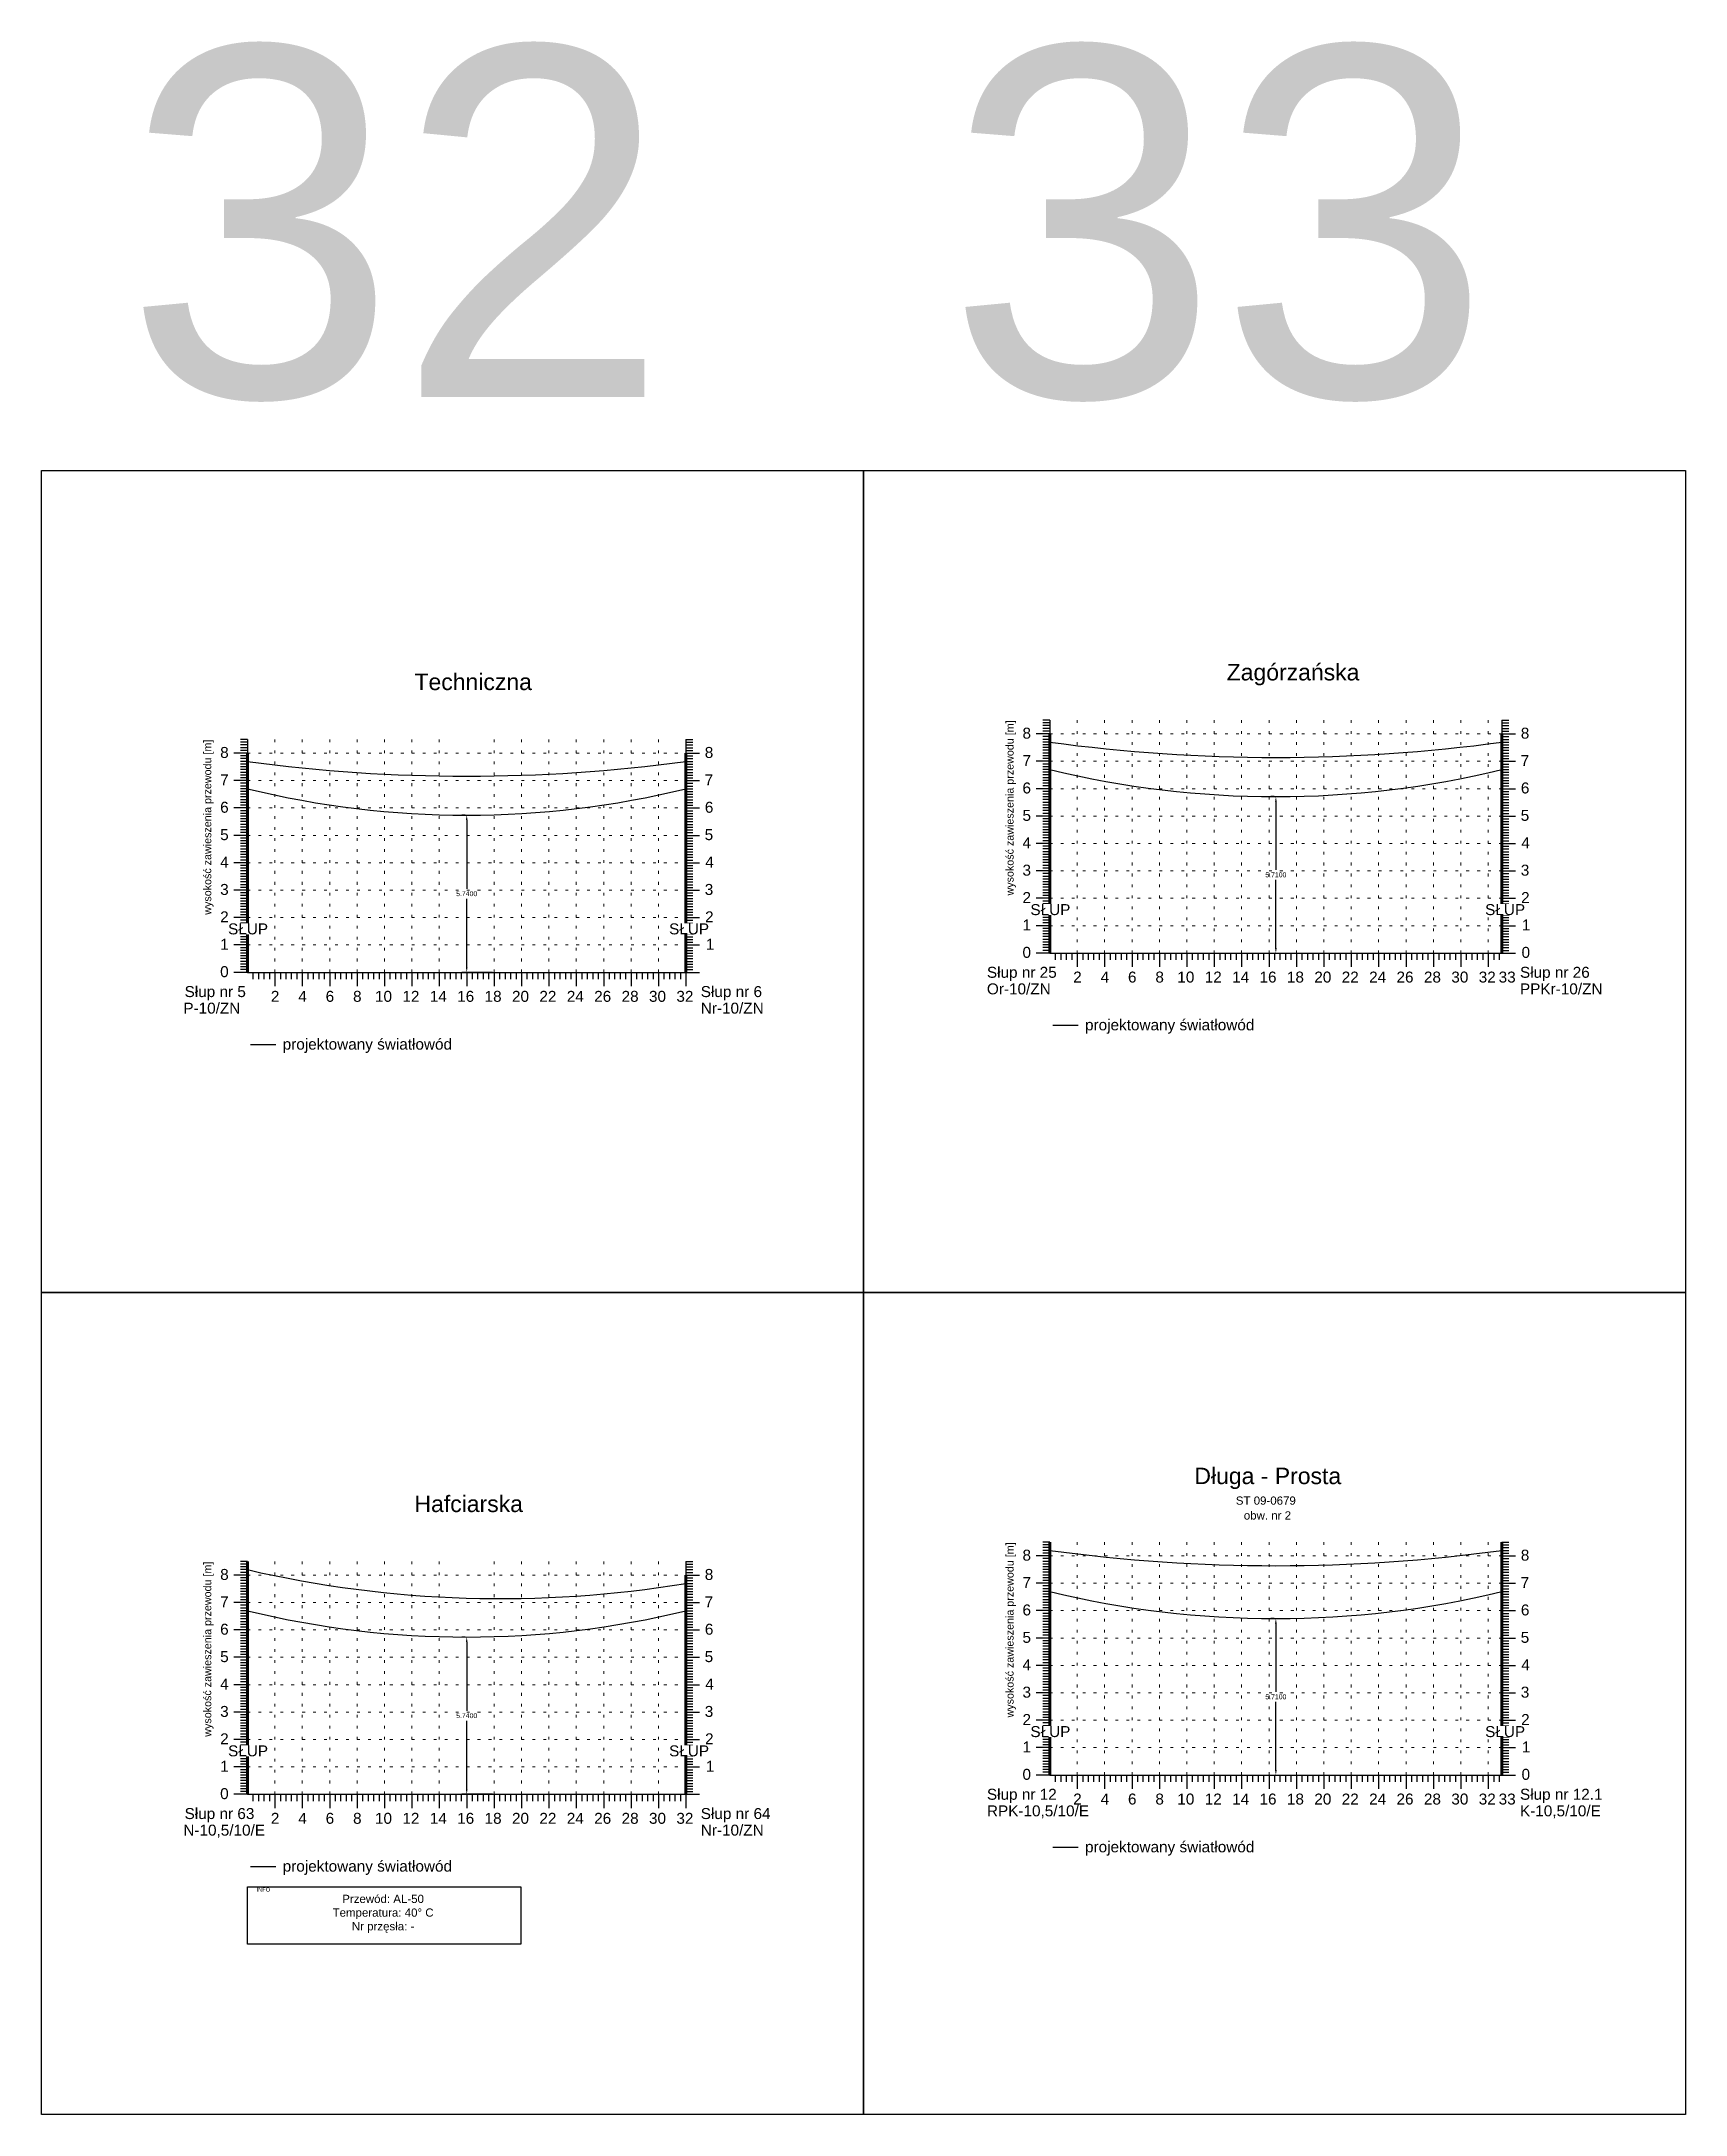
# Model space of a CAD drawing. Header units: metres. Extents: x -155 to 1812, y 681 to 886.
# Drawn here: x 624.5 to 684.5, y 800.5 to 876.2 of the extents above; entities that cross this region are included whole.
import ezdxf

# ---------------------------------------------------------------- set-up
doc = ezdxf.new("R2010")
doc.units = ezdxf.units.M
doc.header["$MEASUREMENT"] = 0
doc.linetypes.add('ACAD_ISO07W100', pattern=[3, 0, -3])
doc.styles.get("Standard").update_dxf_attribs({"font": 'arial.ttf'})
doc.dimstyles.get("Standard").update_dxf_attribs({"dimtxt": 0.18, "dimasz": 0.18, "dimexe": 0.18, "dimexo": 0.0625, "dimgap": 0.09, "dimtad": 0, "dimtih": 1, "dimtoh": 1, "dimdec": 4, "dimzin": 0, "dimdsep": 46, "dimtxsty": 'Standard', "dimcen": 0.09, "dimadec": 0, "dimazin": 0, "dimtfac": 1, "dimtdec": 4, "dimtofl": 0, "dimtmove": 0, "dimatfit": 3, "dimfxl": 1, "dimtolj": 1, "dimtzin": 0, "dimarcsym": 0})

msp = doc.modelspace()

# ---------------------------------------------------------------- texts
at = {"lineweight": 25}
for s, height, p in [('32', 12.782133, (627.58131, 863.21103)), ('33', 12.782133, (657.58131, 863.21103)), ('INFO', 0.15, (632.38924, 808.65691))]:
    msp.add_text(s, height=height, dxfattribs=at).set_placement(p)
for s, height, p in [('Zagórzańska', 0.6, (667.79703, 852.8633)), ('Techniczna', 0.6, (638.15559, 852.51019)), ('8', 0.4, (631.06396, 850.03453)), ('8', 0.4, (648.74961, 850.03453)), ('8', 0.4, (660.34487, 850.73806)), ('8', 0.4, (678.53052, 850.73806)), ('7', 0.4, (660.34487, 849.73806)), ('7', 0.4, (678.52751, 849.73806)), ('7', 0.4, (631.06396, 849.03453)), ('7', 0.4, (648.74661, 849.03453)), ('6', 0.4, (660.34487, 848.73806)), ('6', 0.4, (678.53324, 848.73806)), ('6', 0.4, (631.06396, 848.03453)), ('6', 0.4, (648.75234, 848.03453)), ('5', 0.4, (631.06396, 847.03453)), ('5', 0.4, (648.74688, 847.03453)), ('5', 0.4, (660.34487, 847.73806)), ('5', 0.4, (678.52779, 847.73806)), ('4', 0.4, (660.34487, 846.73806)), ('4', 0.4, (678.54852, 846.73806)), ('4', 0.4, (631.06396, 846.03453)), ('4', 0.4, (648.76762, 846.03453)), ('3', 0.4, (660.34487, 845.73806)), ('3', 0.4, (678.53052, 845.73806)), ('3', 0.4, (631.06396, 845.03453)), ('3', 0.4, (648.74961, 845.03453)), ('2', 0.4, (660.34487, 844.73806)), ('2', 0.4, (678.5417, 844.73806)), ('2', 0.4, (631.06396, 844.03453)), ('2', 0.4, (648.7608, 844.03453)), ('1', 0.4, (660.34487, 843.73806)), ('1', 0.4, (678.57035, 843.73806)), ('1', 0.4, (631.06396, 843.03453)), ('1', 0.4, (648.78945, 843.03453)), ('0', 0.4, (660.34487, 842.73806)), ('0', 0.4, (678.55838, 842.73806)), ('0', 0.4, (631.06396, 842.03453)), ('Słup nr 25', 0.4, (659.04688, 842.01023)), ('2', 0.4, (662.19531, 841.83647)), ('4', 0.4, (663.19531, 841.83647)), ('6', 0.4, (664.19531, 841.83647)), ('8', 0.4, (665.19531, 841.83647)), ('10', 0.4, (665.99531, 841.83647)), ('12', 0.4, (666.99531, 841.83647)), ('14', 0.4, (667.99531, 841.83647)), ('16', 0.4, (668.99531, 841.83647)), ('18', 0.4, (669.99531, 841.83647)), ('20', 0.4, (670.99531, 841.83647)), ('22', 0.4, (671.99531, 841.83647)), ('24', 0.4, (672.99531, 841.83647)), ('26', 0.4, (673.99531, 841.83647)), ('28', 0.4, (674.99531, 841.83647)), ('30', 0.4, (675.99531, 841.83647)), ('32', 0.4, (676.99531, 841.83647)), ('33', 0.4, (677.72248, 841.83647)), ('Słup nr 26', 0.4, (678.50007, 842.01023)), ('Słup nr 5', 0.4, (629.76597, 841.3067)), ('2', 0.4, (632.91441, 841.13294)), ('4', 0.4, (633.91441, 841.13294)), ('6', 0.4, (634.91441, 841.13294)), ('8', 0.4, (635.91441, 841.13294)), ('10', 0.4, (636.71441, 841.13294)), ('12', 0.4, (637.71441, 841.13294)), ('14', 0.4, (638.71441, 841.13294)), ('16', 0.4, (639.71441, 841.13294)), ('18', 0.4, (640.71441, 841.13294)), ('20', 0.4, (641.71441, 841.13294)), ('22', 0.4, (642.71441, 841.13294)), ('24', 0.4, (643.71441, 841.13294)), ('26', 0.4, (644.71441, 841.13294)), ('28', 0.4, (645.71441, 841.13294)), ('30', 0.4, (646.71441, 841.13294)), ('32', 0.4, (647.71441, 841.13294)), ('Słup nr 6', 0.4, (648.60352, 841.3067)), ('Or-10/ZN', 0.4, (659.04688, 841.40535)), ('PPKr-10/ZN', 0.4, (678.50007, 841.40535)), ('P-10/ZN', 0.4, (629.72018, 840.70182)), ('Nr-10/ZN', 0.4, (648.60352, 840.70182)), ('projektowany światłowód', 0.4, (662.62702, 840.09217)), ('projektowany światłowód', 0.4, (633.34612, 839.38864)), ('Długa - Prosta', 0.6, (666.61881, 823.53005)), ('Hafciarska', 0.6, (638.15559, 822.51019)), ('ST 09-0679', 0.3, (668.13097, 822.77904)), ('obw. nr 2', 0.3, (668.42234, 822.23793)), ('8', 0.4, (660.34487, 820.73806)), ('8', 0.4, (678.53052, 820.73806)), ('8', 0.4, (631.06396, 820.03453)), ('8', 0.4, (648.74961, 820.03453)), ('7', 0.4, (631.06396, 819.03453)), ('7', 0.4, (648.74661, 819.03453)), ('7', 0.4, (660.34487, 819.73806)), ('7', 0.4, (678.52751, 819.73806)), ('6', 0.4, (660.34487, 818.73806)), ('6', 0.4, (678.53324, 818.73806)), ('6', 0.4, (631.06396, 818.03453)), ('6', 0.4, (648.75234, 818.03453)), ('5', 0.4, (660.34487, 817.73806)), ('5', 0.4, (678.52779, 817.73806)), ('5', 0.4, (631.06396, 817.03453)), ('5', 0.4, (648.74688, 817.03453)), ('4', 0.4, (631.06396, 816.03453)), ('4', 0.4, (648.76762, 816.03453)), ('4', 0.4, (660.34487, 816.73806)), ('4', 0.4, (678.54852, 816.73806)), ('3', 0.4, (660.34487, 815.73806)), ('3', 0.4, (678.53052, 815.73806)), ('3', 0.4, (631.06396, 815.03453)), ('3', 0.4, (648.74961, 815.03453)), ('2', 0.4, (660.34487, 814.73806)), ('2', 0.4, (678.5417, 814.73806)), ('2', 0.4, (631.06396, 814.03453)), ('2', 0.4, (648.7608, 814.03453)), ('1', 0.4, (660.34487, 813.73806)), ('1', 0.4, (678.57035, 813.73806)), ('1', 0.4, (631.06396, 813.03453)), ('1', 0.4, (648.78945, 813.03453)), ('0', 0.4, (660.34487, 812.73806)), ('0', 0.4, (678.55838, 812.73806)), ('0', 0.4, (631.06396, 812.03453)), ('Słup nr 12', 0.4, (659.04688, 812.01023)), ('2', 0.4, (662.19531, 811.83647)), ('4', 0.4, (663.19531, 811.83647)), ('6', 0.4, (664.19531, 811.83647)), ('8', 0.4, (665.19531, 811.83647)), ('10', 0.4, (665.99531, 811.83647)), ('12', 0.4, (666.99531, 811.83647)), ('14', 0.4, (667.99531, 811.83647)), ('16', 0.4, (668.99531, 811.83647)), ('18', 0.4, (669.99531, 811.83647)), ('20', 0.4, (670.99531, 811.83647)), ('22', 0.4, (671.99531, 811.83647)), ('24', 0.4, (672.99531, 811.83647)), ('26', 0.4, (673.99531, 811.83647)), ('28', 0.4, (674.99531, 811.83647)), ('30', 0.4, (675.99531, 811.83647)), ('32', 0.4, (676.99531, 811.83647)), ('33', 0.4, (677.72248, 811.83647)), ('Słup nr 12.1', 0.4, (678.50007, 812.01023)), ('N-10,5/10/E', 0.4, (629.72018, 810.70182)), ('Słup nr 63', 0.4, (629.76597, 811.3067)), ('2', 0.4, (632.91441, 811.13294)), ('4', 0.4, (633.91441, 811.13294)), ('6', 0.4, (634.91441, 811.13294)), ('8', 0.4, (635.91441, 811.13294)), ('10', 0.4, (636.71441, 811.13294)), ('12', 0.4, (637.71441, 811.13294)), ('14', 0.4, (638.71441, 811.13294)), ('16', 0.4, (639.71441, 811.13294)), ('18', 0.4, (640.71441, 811.13294)), ('20', 0.4, (641.71441, 811.13294)), ('22', 0.4, (642.71441, 811.13294)), ('24', 0.4, (643.71441, 811.13294)), ('26', 0.4, (644.71441, 811.13294)), ('28', 0.4, (645.71441, 811.13294)), ('30', 0.4, (646.71441, 811.13294)), ('32', 0.4, (647.71441, 811.13294)), ('Słup nr 64', 0.4, (648.60352, 811.3067)), ('Nr-10/ZN', 0.4, (648.60352, 810.70182)), ('RPK-10,5/10/E', 0.4, (659.04688, 811.40535)), ('K-10,5/10/E', 0.4, (678.50007, 811.40535)), ('projektowany światłowód', 0.4, (662.62702, 810.09217)), ('projektowany światłowód', 0.4, (633.34612, 809.38864))]:
    msp.add_text(s, height=height).set_placement(p)
at = {"lineweight": 25, "insert": (637.01036, 807.84796), "char_height": 0.3, "attachment_point": 5}
msp.add_mtext_dynamic_manual_height_columns('\\pxqc;Przewód: AL-50\\PTemperatura: 40%%D C\\PNr przęsła: - ', width=9.8982731, gutter_width=2, heights=[2.4489], dxfattribs=at)

# ---------------------------------------------------------------- blocks, each defined once
blk = doc.blocks.new('*D329')
at = {"color": 0, "lineweight": -2}
for p, q in [((640.001, 847.949), (639.882, 847.949)), ((640.062, 847.769), (640.062, 845.261)), ((640.062, 842.389), (640.062, 844.897)), ((640.999, 842.209), (639.882, 842.209))]:
    blk.add_line(p, q, dxfattribs=at)
at = {"color": 0}
for points in [[(640.092, 847.769), (640.032, 847.769), (640.062, 847.949)], [(640.032, 842.389), (640.092, 842.389), (640.062, 842.209)]]:
    blk.add_solid(points, dxfattribs=at)
at = {"layer": 'Defpoints', "color": 0}
for p in [(640.062, 847.949), (640.064, 847.949), (641.061, 842.209)]:
    blk.add_point(p, dxfattribs=at)
at = {"color": 0, "lineweight": 25, "insert": (640.062, 845.079), "char_height": 0.18, "attachment_point": 5}
blk.add_mtext('\\A1;5.7400', dxfattribs=at)
blk = doc.blocks.new('*D342')
at = {"color": 0, "lineweight": -2}
for p, q in [((640.001, 817.949), (639.882, 817.949)), ((640.062, 817.769), (640.062, 815.261)), ((640.062, 812.389), (640.062, 814.897)), ((640.999, 812.209), (639.882, 812.209))]:
    blk.add_line(p, q, dxfattribs=at)
at = {"color": 0}
for points in [[(640.092, 817.769), (640.032, 817.769), (640.062, 817.949)], [(640.032, 812.389), (640.092, 812.389), (640.062, 812.209)]]:
    blk.add_solid(points, dxfattribs=at)
at = {"layer": 'Defpoints', "color": 0}
for p in [(640.062, 817.949), (640.064, 817.949), (641.061, 812.209)]:
    blk.add_point(p, dxfattribs=at)
at = {"color": 0, "lineweight": 25, "insert": (640.062, 815.079), "char_height": 0.18, "attachment_point": 5}
blk.add_mtext('\\A1;5.7400', dxfattribs=at)
blk = doc.blocks.new('*D331')
at = {"color": 0, "lineweight": -2}
for p, q in [((669.53, 848.622), (669.412, 848.622)), ((669.592, 848.442), (669.592, 845.949)), ((669.592, 843.092), (669.592, 845.585)), ((664.005, 842.912), (669.772, 842.912))]:
    blk.add_line(p, q, dxfattribs=at)
at = {"color": 0}
for points in [[(669.622, 848.442), (669.562, 848.442), (669.592, 848.622)], [(669.562, 843.092), (669.622, 843.092), (669.592, 842.912)]]:
    blk.add_solid(points, dxfattribs=at)
at = {"layer": 'Defpoints', "color": 0}
for p in [(669.592, 848.622), (663.942, 842.912), (669.592, 842.912)]:
    blk.add_point(p, dxfattribs=at)
at = {"color": 0, "lineweight": 25, "insert": (669.592, 845.767), "char_height": 0.18, "attachment_point": 5}
blk.add_mtext('\\A1;5.7100', dxfattribs=at)
blk = doc.blocks.new('*D272')
at = {"color": 0, "lineweight": -2}
for p, q in [((669.53, 818.622), (669.412, 818.622)), ((669.592, 818.442), (669.592, 815.949)), ((669.592, 813.092), (669.592, 815.585)), ((664.005, 812.912), (669.772, 812.912))]:
    blk.add_line(p, q, dxfattribs=at)
at = {"color": 0}
for points in [[(669.622, 818.442), (669.562, 818.442), (669.592, 818.622)], [(669.562, 813.092), (669.622, 813.092), (669.592, 812.912)]]:
    blk.add_solid(points, dxfattribs=at)
at = {"layer": 'Defpoints', "color": 0}
for p in [(669.592, 818.622), (663.942, 812.912), (669.592, 812.912)]:
    blk.add_point(p, dxfattribs=at)
at = {"color": 0, "lineweight": 25, "insert": (669.592, 815.767), "char_height": 0.18, "attachment_point": 5}
blk.add_mtext('\\A1;5.7100', dxfattribs=at)

# ---------------------------------------------------------------- dimensions: what is measured, and where the dimension line sits
at = {"lineweight": 25}
for base, p1, p2, picture, middle in [((669.59212, 842.91215), (669.59212, 848.62215), (663.94212, 842.91215), '*D331', (669.59212, 845.76715)), ((669.59212, 812.91215), (669.59212, 818.62215), (663.94212, 812.91215), '*D272', (669.59212, 815.76715))]:
    dim = msp.add_linear_dim(base=base, p1=p1, p2=p2, angle=90, dimstyle='Standard', dxfattribs=at)
    dim.commit()
    dim.dimension.update_dxf_attribs({"geometry": picture, "text_midpoint": middle})
for base, p1, p2, picture, middle in [((640.06239, 847.94862), (641.06122, 842.20862), (640.06356, 847.94862), '*D329', (640.06239, 845.07862)), ((640.06239, 817.94862), (641.06122, 812.20862), (640.06356, 817.94862), '*D342', (640.06239, 815.07862))]:
    dim = msp.add_linear_dim(base=base, p1=p1, p2=p2, angle=90, dimstyle='Standard', override={"dimtxsty": 'Standard'}, dxfattribs=at)
    dim.commit()
    dim.dimension.update_dxf_attribs({"geometry": picture, "text_midpoint": middle})

# ---------------------------------------------------------------- linework, layer by layer
for p, q in [((661.34212, 851.41215), (661.09212, 851.41215)), ((661.34212, 851.31215), (661.09212, 851.31215)), ((661.34212, 851.21215), (661.09212, 851.21215)), ((661.34212, 851.41215), (661.34212, 842.91215)), ((677.84212, 851.41215), (677.84212, 842.91215)), ((677.84212, 851.41215), (678.09212, 851.41215)), ((677.84212, 851.31215), (678.09212, 851.31215)), ((677.84212, 851.21215), (678.09212, 851.21215)), ((632.06122, 850.70862), (631.81122, 850.70862)), ((632.06122, 850.60862), (631.81122, 850.60862)), ((632.06122, 850.50862), (631.81122, 850.50862)), ((632.06122, 850.70862), (632.06122, 842.20862)), ((648.06122, 850.70862), (648.06122, 842.20862)), ((648.06122, 850.70862), (648.31122, 850.70862)), ((648.06122, 850.60862), (648.31122, 850.60862)), ((648.06122, 850.50862), (648.31122, 850.50862)), ((661.34212, 850.91215), (660.84212, 850.91215)), ((661.34212, 850.91215), (660.84212, 850.91215)), ((661.34212, 851.11215), (661.09212, 851.11215)), ((661.34212, 851.01215), (661.09212, 851.01215)), ((661.34212, 850.81215), (661.09212, 850.81215)), ((661.34212, 850.71215), (661.09212, 850.71215)), ((661.34212, 850.61215), (661.09212, 850.61215)), ((661.34212, 850.51215), (661.09212, 850.51215)), ((677.84212, 851.11215), (678.09212, 851.11215)), ((677.84212, 851.01215), (678.09212, 851.01215)), ((677.84212, 850.91215), (678.34212, 850.91215)), ((677.84212, 850.91215), (678.34212, 850.91215)), ((677.84212, 850.81215), (678.09212, 850.81215)), ((677.84212, 850.71215), (678.09212, 850.71215)), ((677.84212, 850.61215), (678.09212, 850.61215)), ((677.84212, 850.51215), (678.09212, 850.51215)), ((632.06122, 850.20862), (631.56122, 850.20862)), ((632.06122, 850.20862), (631.56122, 850.20862)), ((632.06122, 850.40862), (631.81122, 850.40862)), ((632.06122, 850.30862), (631.81122, 850.30862)), ((632.06122, 850.10862), (631.81122, 850.10862)), ((632.06122, 850.00862), (631.81122, 850.00862)), ((632.06122, 849.90862), (631.81122, 849.90862)), ((632.06122, 849.80862), (631.81122, 849.80862)), ((632.06122, 849.70862), (631.81122, 849.70862)), ((648.06122, 850.40862), (648.31122, 850.40862)), ((648.06122, 850.30862), (648.31122, 850.30862)), ((648.06122, 850.20862), (648.56122, 850.20862)), ((648.06122, 850.20862), (648.56122, 850.20862)), ((648.06122, 850.10862), (648.31122, 850.10862)), ((648.06122, 850.00862), (648.31122, 850.00862)), ((648.06122, 849.90862), (648.31122, 849.90862)), ((648.06122, 849.80862), (648.31122, 849.80862)), ((648.06122, 849.70862), (648.31122, 849.70862)), ((661.34212, 849.91215), (660.84212, 849.91215)), ((661.34212, 849.91215), (660.84212, 849.91215)), ((661.34212, 850.41215), (661.09212, 850.41215)), ((661.34212, 850.31215), (661.09212, 850.31215)), ((661.34212, 850.21215), (661.09212, 850.21215)), ((661.34212, 850.11215), (661.09212, 850.11215)), ((661.34212, 850.01215), (661.09212, 850.01215)), ((661.34212, 849.81215), (661.09212, 849.81215)), ((661.34212, 849.71215), (661.09212, 849.71215)), ((677.84212, 850.41215), (678.09212, 850.41215)), ((677.84212, 850.31215), (678.09212, 850.31215)), ((677.84212, 850.21215), (678.09212, 850.21215)), ((677.84212, 850.11215), (678.09212, 850.11215)), ((677.84212, 850.01215), (678.09212, 850.01215)), ((677.84212, 849.91215), (678.34212, 849.91215)), ((677.84212, 849.91215), (678.34212, 849.91215)), ((677.84212, 849.81215), (678.09212, 849.81215)), ((677.84212, 849.71215), (678.09212, 849.71215)), ((632.06122, 849.20862), (631.56122, 849.20862)), ((632.06122, 849.20862), (631.56122, 849.20862)), ((632.06122, 849.60862), (631.81122, 849.60862)), ((632.06122, 849.50862), (631.81122, 849.50862)), ((632.06122, 849.40862), (631.81122, 849.40862)), ((632.06122, 849.30862), (631.81122, 849.30862)), ((632.06122, 849.10862), (631.81122, 849.10862)), ((632.06122, 849.00862), (631.81122, 849.00862)), ((648.06122, 849.60862), (648.31122, 849.60862)), ((648.06122, 849.50862), (648.31122, 849.50862)), ((648.06122, 849.40862), (648.31122, 849.40862)), ((648.06122, 849.30862), (648.31122, 849.30862)), ((648.06122, 849.20862), (648.56122, 849.20862)), ((648.06122, 849.20862), (648.56122, 849.20862)), ((648.06122, 849.10862), (648.31122, 849.10862)), ((648.06122, 849.00862), (648.31122, 849.00862)), ((661.34212, 849.61215), (661.09212, 849.61215)), ((661.34212, 849.51215), (661.09212, 849.51215)), ((661.34212, 849.41215), (661.09212, 849.41215)), ((661.34212, 849.31215), (661.09212, 849.31215)), ((661.34212, 849.21215), (661.09212, 849.21215)), ((661.34212, 849.11215), (661.09212, 849.11215)), ((661.34212, 849.01215), (661.09212, 849.01215)), ((677.84212, 849.61215), (678.09212, 849.61215)), ((677.84212, 849.51215), (678.09212, 849.51215)), ((677.84212, 849.41215), (678.09212, 849.41215)), ((677.84212, 849.31215), (678.09212, 849.31215)), ((677.84212, 849.21215), (678.09212, 849.21215)), ((677.84212, 849.11215), (678.09212, 849.11215)), ((677.84212, 849.01215), (678.09212, 849.01215)), ((632.06122, 848.20862), (631.56122, 848.20862)), ((632.06122, 848.20862), (631.56122, 848.20862)), ((632.06122, 848.90862), (631.81122, 848.90862)), ((632.06122, 848.80862), (631.81122, 848.80862)), ((632.06122, 848.70862), (631.81122, 848.70862)), ((632.06122, 848.60862), (631.81122, 848.60862)), ((632.06122, 848.50862), (631.81122, 848.50862)), ((632.06122, 848.40862), (631.81122, 848.40862)), ((632.06122, 848.30862), (631.81122, 848.30862)), ((648.06122, 848.90862), (648.31122, 848.90862)), ((648.06122, 848.80862), (648.31122, 848.80862)), ((648.06122, 848.70862), (648.31122, 848.70862)), ((648.06122, 848.60862), (648.31122, 848.60862)), ((648.06122, 848.50862), (648.31122, 848.50862)), ((648.06122, 848.40862), (648.31122, 848.40862)), ((648.06122, 848.30862), (648.31122, 848.30862)), ((648.06122, 848.20862), (648.56122, 848.20862)), ((648.06122, 848.20862), (648.56122, 848.20862)), ((661.34212, 848.91215), (660.84212, 848.91215)), ((661.34212, 848.91215), (660.84212, 848.91215)), ((661.34212, 848.81215), (661.09212, 848.81215)), ((661.34212, 848.71215), (661.09212, 848.71215)), ((661.34212, 848.61215), (661.09212, 848.61215)), ((661.34212, 848.51215), (661.09212, 848.51215)), ((661.34212, 848.41215), (661.09212, 848.41215)), ((661.34212, 848.31215), (661.09212, 848.31215)), ((661.34212, 848.21215), (661.09212, 848.21215)), ((677.84212, 848.91215), (678.34212, 848.91215)), ((677.84212, 848.91215), (678.34212, 848.91215)), ((677.84212, 848.81215), (678.09212, 848.81215)), ((677.84212, 848.71215), (678.09212, 848.71215)), ((677.84212, 848.61215), (678.09212, 848.61215)), ((677.84212, 848.51215), (678.09212, 848.51215)), ((677.84212, 848.41215), (678.09212, 848.41215)), ((677.84212, 848.31215), (678.09212, 848.31215)), ((677.84212, 848.21215), (678.09212, 848.21215)), ((632.06122, 848.10862), (631.81122, 848.10862)), ((632.06122, 848.00862), (631.81122, 848.00862)), ((632.06122, 847.90862), (631.81122, 847.90862)), ((632.06122, 847.80862), (631.81122, 847.80862)), ((632.06122, 847.70862), (631.81122, 847.70862)), ((632.06122, 847.60862), (631.81122, 847.60862)), ((632.06122, 847.50862), (631.81122, 847.50862)), ((648.06122, 848.10862), (648.31122, 848.10862)), ((648.06122, 848.00862), (648.31122, 848.00862)), ((648.06122, 847.90862), (648.31122, 847.90862)), ((648.06122, 847.80862), (648.31122, 847.80862)), ((648.06122, 847.70862), (648.31122, 847.70862)), ((648.06122, 847.60862), (648.31122, 847.60862)), ((648.06122, 847.50862), (648.31122, 847.50862)), ((661.34212, 847.91215), (660.84212, 847.91215)), ((661.34212, 847.91215), (660.84212, 847.91215)), ((661.34212, 848.11215), (661.09212, 848.11215)), ((661.34212, 848.01215), (661.09212, 848.01215)), ((661.34212, 847.81215), (661.09212, 847.81215)), ((661.34212, 847.71215), (661.09212, 847.71215)), ((661.34212, 847.61215), (661.09212, 847.61215)), ((661.34212, 847.51215), (661.09212, 847.51215)), ((677.84212, 848.11215), (678.09212, 848.11215)), ((677.84212, 848.01215), (678.09212, 848.01215)), ((677.84212, 847.91215), (678.34212, 847.91215)), ((677.84212, 847.91215), (678.34212, 847.91215)), ((677.84212, 847.81215), (678.09212, 847.81215)), ((677.84212, 847.71215), (678.09212, 847.71215)), ((677.84212, 847.61215), (678.09212, 847.61215)), ((677.84212, 847.51215), (678.09212, 847.51215)), ((632.06122, 847.20862), (631.56122, 847.20862)), ((632.06122, 847.20862), (631.56122, 847.20862)), ((632.06122, 847.40862), (631.81122, 847.40862)), ((632.06122, 847.30862), (631.81122, 847.30862)), ((632.06122, 847.10862), (631.81122, 847.10862)), ((632.06122, 847.00862), (631.81122, 847.00862)), ((632.06122, 846.90862), (631.81122, 846.90862)), ((632.06122, 846.80862), (631.81122, 846.80862)), ((632.06122, 846.70862), (631.81122, 846.70862)), ((648.06122, 847.40862), (648.31122, 847.40862)), ((648.06122, 847.30862), (648.31122, 847.30862)), ((648.06122, 847.20862), (648.56122, 847.20862)), ((648.06122, 847.20862), (648.56122, 847.20862)), ((648.06122, 847.10862), (648.31122, 847.10862)), ((648.06122, 847.00862), (648.31122, 847.00862)), ((648.06122, 846.90862), (648.31122, 846.90862)), ((648.06122, 846.80862), (648.31122, 846.80862)), ((648.06122, 846.70862), (648.31122, 846.70862)), ((661.34212, 846.91215), (660.84212, 846.91215)), ((661.34212, 846.91215), (660.84212, 846.91215)), ((661.34212, 847.41215), (661.09212, 847.41215)), ((661.34212, 847.31215), (661.09212, 847.31215)), ((661.34212, 847.21215), (661.09212, 847.21215)), ((661.34212, 847.11215), (661.09212, 847.11215)), ((661.34212, 847.01215), (661.09212, 847.01215)), ((661.34212, 846.81215), (661.09212, 846.81215)), ((661.34212, 846.71215), (661.09212, 846.71215)), ((677.84212, 847.41215), (678.09212, 847.41215)), ((677.84212, 847.31215), (678.09212, 847.31215)), ((677.84212, 847.21215), (678.09212, 847.21215)), ((677.84212, 847.11215), (678.09212, 847.11215)), ((677.84212, 847.01215), (678.09212, 847.01215)), ((677.84212, 846.91215), (678.34212, 846.91215)), ((677.84212, 846.91215), (678.34212, 846.91215)), ((677.84212, 846.81215), (678.09212, 846.81215)), ((677.84212, 846.71215), (678.09212, 846.71215)), ((632.06122, 846.20862), (631.56122, 846.20862)), ((632.06122, 846.20862), (631.56122, 846.20862)), ((632.06122, 846.60862), (631.81122, 846.60862)), ((632.06122, 846.50862), (631.81122, 846.50862)), ((632.06122, 846.40862), (631.81122, 846.40862)), ((632.06122, 846.30862), (631.81122, 846.30862)), ((632.06122, 846.10862), (631.81122, 846.10862)), ((632.06122, 846.00862), (631.81122, 846.00862)), ((632.06122, 845.90862), (631.81122, 845.90862)), ((648.06122, 846.60862), (648.31122, 846.60862)), ((648.06122, 846.50862), (648.31122, 846.50862)), ((648.06122, 846.40862), (648.31122, 846.40862)), ((648.06122, 846.30862), (648.31122, 846.30862)), ((648.06122, 846.20862), (648.56122, 846.20862)), ((648.06122, 846.20862), (648.56122, 846.20862)), ((648.06122, 846.10862), (648.31122, 846.10862)), ((648.06122, 846.00862), (648.31122, 846.00862)), ((648.06122, 845.90862), (648.31122, 845.90862)), ((661.34212, 845.91215), (660.84212, 845.91215)), ((661.34212, 845.91215), (660.84212, 845.91215)), ((661.34212, 846.61215), (661.09212, 846.61215)), ((661.34212, 846.51215), (661.09212, 846.51215)), ((661.34212, 846.41215), (661.09212, 846.41215)), ((661.34212, 846.31215), (661.09212, 846.31215)), ((661.34212, 846.21215), (661.09212, 846.21215)), ((661.34212, 846.11215), (661.09212, 846.11215)), ((661.34212, 846.01215), (661.09212, 846.01215)), ((677.84212, 846.61215), (678.09212, 846.61215)), ((677.84212, 846.51215), (678.09212, 846.51215)), ((677.84212, 846.41215), (678.09212, 846.41215)), ((677.84212, 846.31215), (678.09212, 846.31215)), ((677.84212, 846.21215), (678.09212, 846.21215)), ((677.84212, 846.11215), (678.09212, 846.11215)), ((677.84212, 846.01215), (678.09212, 846.01215)), ((677.84212, 845.91215), (678.34212, 845.91215)), ((677.84212, 845.91215), (678.34212, 845.91215)), ((632.06122, 845.20862), (631.56122, 845.20862)), ((632.06122, 845.20862), (631.56122, 845.20862)), ((632.06122, 845.80862), (631.81122, 845.80862)), ((632.06122, 845.70862), (631.81122, 845.70862)), ((632.06122, 845.60862), (631.81122, 845.60862)), ((632.06122, 845.50862), (631.81122, 845.50862)), ((632.06122, 845.40862), (631.81122, 845.40862)), ((632.06122, 845.30862), (631.81122, 845.30862)), ((648.06122, 845.80862), (648.31122, 845.80862)), ((648.06122, 845.70862), (648.31122, 845.70862)), ((648.06122, 845.60862), (648.31122, 845.60862)), ((648.06122, 845.50862), (648.31122, 845.50862)), ((648.06122, 845.40862), (648.31122, 845.40862)), ((648.06122, 845.30862), (648.31122, 845.30862)), ((648.06122, 845.20862), (648.56122, 845.20862)), ((648.06122, 845.20862), (648.56122, 845.20862)), ((661.34212, 845.81215), (661.09212, 845.81215)), ((661.34212, 845.71215), (661.09212, 845.71215)), ((661.34212, 845.61215), (661.09212, 845.61215)), ((661.34212, 845.51215), (661.09212, 845.51215)), ((661.34212, 845.41215), (661.09212, 845.41215)), ((661.34212, 845.31215), (661.09212, 845.31215)), ((661.34212, 845.21215), (661.09212, 845.21215)), ((677.84212, 845.81215), (678.09212, 845.81215)), ((677.84212, 845.71215), (678.09212, 845.71215)), ((677.84212, 845.61215), (678.09212, 845.61215)), ((677.84212, 845.51215), (678.09212, 845.51215)), ((677.84212, 845.41215), (678.09212, 845.41215)), ((677.84212, 845.31215), (678.09212, 845.31215)), ((677.84212, 845.21215), (678.09212, 845.21215)), ((632.06122, 845.10862), (631.81122, 845.10862)), ((632.06122, 845.00862), (631.81122, 845.00862)), ((632.06122, 844.90862), (631.81122, 844.90862)), ((632.06122, 844.80862), (631.81122, 844.80862)), ((632.06122, 844.70862), (631.81122, 844.70862)), ((632.06122, 844.60862), (631.81122, 844.60862)), ((632.06122, 844.50862), (631.81122, 844.50862)), ((632.06122, 844.40862), (631.81122, 844.40862)), ((648.06122, 845.10862), (648.31122, 845.10862)), ((648.06122, 845.00862), (648.31122, 845.00862)), ((648.06122, 844.90862), (648.31122, 844.90862)), ((648.06122, 844.80862), (648.31122, 844.80862)), ((648.06122, 844.70862), (648.31122, 844.70862)), ((648.06122, 844.60862), (648.31122, 844.60862)), ((648.06122, 844.50862), (648.31122, 844.50862)), ((648.06122, 844.40862), (648.31122, 844.40862)), ((661.34212, 844.91215), (660.84212, 844.91215)), ((661.34212, 844.91215), (660.84212, 844.91215)), ((661.34212, 845.11215), (661.09212, 845.11215)), ((661.34212, 845.01215), (661.09212, 845.01215)), ((661.34212, 844.81215), (661.09212, 844.81215)), ((661.34212, 844.71215), (661.09212, 844.71215)), ((661.34212, 844.61215), (661.09212, 844.61215)), ((661.34212, 844.51215), (661.09212, 844.51215)), ((661.34212, 844.41215), (661.09212, 844.41215)), ((677.84212, 845.11215), (678.09212, 845.11215)), ((677.84212, 845.01215), (678.09212, 845.01215)), ((677.84212, 844.91215), (678.34212, 844.91215)), ((677.84212, 844.91215), (678.34212, 844.91215)), ((677.84212, 844.81215), (678.09212, 844.81215)), ((677.84212, 844.71215), (678.09212, 844.71215)), ((677.84212, 844.61215), (678.09212, 844.61215)), ((677.84212, 844.51215), (678.09212, 844.51215)), ((677.84212, 844.41215), (678.09212, 844.41215)), ((632.06122, 844.20862), (631.56122, 844.20862)), ((632.06122, 844.20862), (631.56122, 844.20862)), ((632.06122, 844.30862), (631.81122, 844.30862)), ((632.06122, 844.10862), (631.81122, 844.10862)), ((632.06122, 844.00862), (631.81122, 844.00862)), ((632.06122, 843.90862), (631.81122, 843.90862)), ((632.06122, 843.80862), (631.81122, 843.80862)), ((632.06122, 843.70862), (631.81122, 843.70862)), ((648.06122, 844.30862), (648.31122, 844.30862)), ((648.06122, 844.20862), (648.56122, 844.20862)), ((648.06122, 844.20862), (648.56122, 844.20862)), ((648.06122, 844.10862), (648.31122, 844.10862)), ((648.06122, 844.00862), (648.31122, 844.00862)), ((648.06122, 843.90862), (648.31122, 843.90862)), ((648.06122, 843.80862), (648.31122, 843.80862)), ((648.06122, 843.70862), (648.31122, 843.70862)), ((661.34212, 843.91215), (660.84212, 843.91215)), ((661.34212, 843.91215), (660.84212, 843.91215)), ((661.34212, 844.31215), (661.09212, 844.31215)), ((661.34212, 844.21215), (661.09212, 844.21215)), ((661.34212, 844.11215), (661.09212, 844.11215)), ((661.34212, 844.01215), (661.09212, 844.01215)), ((661.34212, 843.81215), (661.09212, 843.81215)), ((661.34212, 843.71215), (661.09212, 843.71215)), ((677.84212, 844.31215), (678.09212, 844.31215)), ((677.84212, 844.21215), (678.09212, 844.21215)), ((677.84212, 844.11215), (678.09212, 844.11215)), ((677.84212, 844.01215), (678.09212, 844.01215)), ((677.84212, 843.91215), (678.34212, 843.91215)), ((677.84212, 843.91215), (678.34212, 843.91215)), ((677.84212, 843.81215), (678.09212, 843.81215)), ((677.84212, 843.71215), (678.09212, 843.71215)), ((632.06122, 843.20862), (631.56122, 843.20862)), ((632.06122, 843.20862), (631.56122, 843.20862)), ((632.06122, 843.60862), (631.81122, 843.60862)), ((632.06122, 843.50862), (631.81122, 843.50862)), ((632.06122, 843.40862), (631.81122, 843.40862)), ((632.06122, 843.30862), (631.81122, 843.30862)), ((632.06122, 843.10862), (631.81122, 843.10862)), ((632.06122, 843.00862), (631.81122, 843.00862)), ((632.06122, 842.90862), (631.81122, 842.90862)), ((648.06122, 843.60862), (648.31122, 843.60862)), ((648.06122, 843.50862), (648.31122, 843.50862)), ((648.06122, 843.40862), (648.31122, 843.40862)), ((648.06122, 843.30862), (648.31122, 843.30862)), ((648.06122, 843.20862), (648.56122, 843.20862)), ((648.06122, 843.20862), (648.56122, 843.20862)), ((648.06122, 843.10862), (648.31122, 843.10862)), ((648.06122, 843.00862), (648.31122, 843.00862)), ((648.06122, 842.90862), (648.31122, 842.90862)), ((661.34212, 842.91215), (660.84212, 842.91215)), ((661.34212, 843.61215), (661.09212, 843.61215)), ((661.34212, 843.51215), (661.09212, 843.51215)), ((661.34212, 843.41215), (661.09212, 843.41215)), ((661.34212, 843.31215), (661.09212, 843.31215)), ((661.34212, 843.21215), (661.09212, 843.21215)), ((661.34212, 843.11215), (661.09212, 843.11215)), ((661.34212, 843.01215), (661.09212, 843.01215)), ((661.34212, 842.91215), (661.09212, 842.91215)), ((661.34212, 842.91215), (677.84212, 842.91215)), ((661.54212, 842.91215), (661.54212, 842.66215)), ((661.74212, 842.91215), (661.74212, 842.66215)), ((661.94212, 842.91215), (661.94212, 842.66215)), ((662.14212, 842.91215), (662.14212, 842.66215)), ((662.34212, 842.91215), (662.34212, 842.41215)), ((662.54212, 842.91215), (662.54212, 842.66215)), ((662.74212, 842.91215), (662.74212, 842.66215)), ((662.94212, 842.91215), (662.94212, 842.66215)), ((663.14212, 842.91215), (663.14212, 842.66215)), ((663.34212, 842.91215), (663.34212, 842.41215)), ((663.54212, 842.91215), (663.54212, 842.66215)), ((663.74212, 842.91215), (663.74212, 842.66215)), ((663.94212, 842.91215), (663.94212, 842.66215)), ((664.14212, 842.91215), (664.14212, 842.66215)), ((664.34212, 842.91215), (664.34212, 842.41215)), ((664.54212, 842.91215), (664.54212, 842.66215)), ((664.74212, 842.91215), (664.74212, 842.66215)), ((664.94212, 842.91215), (664.94212, 842.66215)), ((665.14212, 842.91215), (665.14212, 842.66215)), ((665.34212, 842.91215), (665.34212, 842.41215)), ((665.54212, 842.91215), (665.54212, 842.66215)), ((665.74212, 842.91215), (665.74212, 842.66215)), ((665.94212, 842.91215), (665.94212, 842.66215)), ((666.14212, 842.91215), (666.14212, 842.66215)), ((666.34212, 842.91215), (666.34212, 842.41215)), ((666.54212, 842.91215), (666.54212, 842.66215)), ((666.74212, 842.91215), (666.74212, 842.66215)), ((666.94212, 842.91215), (666.94212, 842.66215)), ((667.14212, 842.91215), (667.14212, 842.66215)), ((667.34212, 842.91215), (667.34212, 842.41215)), ((667.54212, 842.91215), (667.54212, 842.66215)), ((667.74212, 842.91215), (667.74212, 842.66215)), ((667.94212, 842.91215), (667.94212, 842.66215)), ((668.14212, 842.91215), (668.14212, 842.66215)), ((668.34212, 842.91215), (668.34212, 842.41215)), ((668.54212, 842.91215), (668.54212, 842.66215)), ((668.74212, 842.91215), (668.74212, 842.66215)), ((668.94212, 842.91215), (668.94212, 842.66215)), ((669.14212, 842.91215), (669.14212, 842.66215)), ((669.34212, 842.91215), (669.34212, 842.41215)), ((669.54212, 842.91215), (669.54212, 842.66215)), ((669.74212, 842.91215), (669.74212, 842.66215)), ((669.94212, 842.91215), (669.94212, 842.66215)), ((670.14212, 842.91215), (670.14212, 842.66215)), ((670.34212, 842.91215), (670.34212, 842.41215)), ((670.54212, 842.91215), (670.54212, 842.66215)), ((670.74212, 842.91215), (670.74212, 842.66215)), ((670.94212, 842.91215), (670.94212, 842.66215)), ((671.14212, 842.91215), (671.14212, 842.66215)), ((671.34212, 842.91215), (671.34212, 842.41215)), ((671.54212, 842.91215), (671.54212, 842.66215)), ((671.74212, 842.91215), (671.74212, 842.66215)), ((671.94212, 842.91215), (671.94212, 842.66215)), ((672.14212, 842.91215), (672.14212, 842.66215)), ((672.34212, 842.91215), (672.34212, 842.41215)), ((672.54212, 842.91215), (672.54212, 842.66215)), ((672.74212, 842.91215), (672.74212, 842.66215)), ((672.94212, 842.91215), (672.94212, 842.66215)), ((673.14212, 842.91215), (673.14212, 842.66215)), ((673.34212, 842.91215), (673.34212, 842.41215)), ((673.54212, 842.91215), (673.54212, 842.66215)), ((673.74212, 842.91215), (673.74212, 842.66215)), ((673.94212, 842.91215), (673.94212, 842.66215)), ((674.14212, 842.91215), (674.14212, 842.66215)), ((674.34212, 842.91215), (674.34212, 842.41215)), ((674.54212, 842.91215), (674.54212, 842.66215)), ((674.74212, 842.91215), (674.74212, 842.66215)), ((674.94212, 842.91215), (674.94212, 842.66215)), ((675.14212, 842.91215), (675.14212, 842.66215)), ((675.34212, 842.91215), (675.34212, 842.41215)), ((675.54212, 842.91215), (675.54212, 842.66215)), ((675.74212, 842.91215), (675.74212, 842.66215)), ((675.94212, 842.91215), (675.94212, 842.66215)), ((676.14212, 842.91215), (676.14212, 842.66215)), ((676.34212, 842.91215), (676.34212, 842.41215)), ((676.54212, 842.91215), (676.54212, 842.66215)), ((676.74212, 842.91215), (676.74212, 842.66215)), ((676.94212, 842.91215), (676.94212, 842.66215)), ((677.14212, 842.91215), (677.14212, 842.66215)), ((677.34212, 842.91215), (677.34212, 842.41215)), ((677.54212, 842.91215), (677.54212, 842.66215)), ((677.74212, 842.91215), (677.74212, 842.66215)), ((677.84212, 843.61215), (678.09212, 843.61215)), ((677.84212, 843.51215), (678.09212, 843.51215)), ((677.84212, 843.41215), (678.09212, 843.41215)), ((677.84212, 843.31215), (678.09212, 843.31215)), ((677.84212, 843.21215), (678.09212, 843.21215)), ((677.84212, 843.11215), (678.09212, 843.11215)), ((677.84212, 843.01215), (678.09212, 843.01215)), ((677.84212, 842.91215), (678.34212, 842.91215)), ((677.84212, 842.91215), (678.09212, 842.91215)), ((632.06122, 842.20862), (631.56122, 842.20862)), ((632.06122, 842.80862), (631.81122, 842.80862)), ((632.06122, 842.70862), (631.81122, 842.70862)), ((632.06122, 842.60862), (631.81122, 842.60862)), ((632.06122, 842.50862), (631.81122, 842.50862)), ((632.06122, 842.40862), (631.81122, 842.40862)), ((632.06122, 842.30862), (631.81122, 842.30862)), ((632.06122, 842.20862), (631.81122, 842.20862)), ((632.06122, 842.20862), (648.06122, 842.20862)), ((632.26122, 842.20862), (632.26122, 841.95862)), ((632.46122, 842.20862), (632.46122, 841.95862)), ((632.66122, 842.20862), (632.66122, 841.95862)), ((632.86122, 842.20862), (632.86122, 841.95862)), ((633.06122, 842.20862), (633.06122, 841.70862)), ((633.26122, 842.20862), (633.26122, 841.95862)), ((633.46122, 842.20862), (633.46122, 841.95862)), ((633.66122, 842.20862), (633.66122, 841.95862)), ((633.86122, 842.20862), (633.86122, 841.95862)), ((634.06122, 842.20862), (634.06122, 841.70862)), ((634.26122, 842.20862), (634.26122, 841.95862)), ((634.46122, 842.20862), (634.46122, 841.95862)), ((634.66122, 842.20862), (634.66122, 841.95862)), ((634.86122, 842.20862), (634.86122, 841.95862)), ((635.06122, 842.20862), (635.06122, 841.70862)), ((635.26122, 842.20862), (635.26122, 841.95862)), ((635.46122, 842.20862), (635.46122, 841.95862)), ((635.66122, 842.20862), (635.66122, 841.95862)), ((635.86122, 842.20862), (635.86122, 841.95862)), ((636.06122, 842.20862), (636.06122, 841.70862)), ((636.26122, 842.20862), (636.26122, 841.95862)), ((636.46122, 842.20862), (636.46122, 841.95862)), ((636.66122, 842.20862), (636.66122, 841.95862)), ((636.86122, 842.20862), (636.86122, 841.95862)), ((637.06122, 842.20862), (637.06122, 841.70862)), ((637.26122, 842.20862), (637.26122, 841.95862)), ((637.46122, 842.20862), (637.46122, 841.95862)), ((637.66122, 842.20862), (637.66122, 841.95862)), ((637.86122, 842.20862), (637.86122, 841.95862)), ((638.06122, 842.20862), (638.06122, 841.70862)), ((638.26122, 842.20862), (638.26122, 841.95862)), ((638.46122, 842.20862), (638.46122, 841.95862)), ((638.66122, 842.20862), (638.66122, 841.95862)), ((638.86122, 842.20862), (638.86122, 841.95862)), ((639.06122, 842.20862), (639.06122, 841.70862)), ((639.26122, 842.20862), (639.26122, 841.95862)), ((639.46122, 842.20862), (639.46122, 841.95862)), ((639.66122, 842.20862), (639.66122, 841.95862)), ((639.86122, 842.20862), (639.86122, 841.95862)), ((640.06122, 842.20862), (640.06122, 841.70862)), ((640.26122, 842.20862), (640.26122, 841.95862)), ((640.46122, 842.20862), (640.46122, 841.95862)), ((640.66122, 842.20862), (640.66122, 841.95862)), ((640.86122, 842.20862), (640.86122, 841.95862)), ((641.06122, 842.20862), (641.06122, 841.70862)), ((641.26122, 842.20862), (641.26122, 841.95862)), ((641.46122, 842.20862), (641.46122, 841.95862)), ((641.66122, 842.20862), (641.66122, 841.95862)), ((641.86122, 842.20862), (641.86122, 841.95862)), ((642.06122, 842.20862), (642.06122, 841.70862)), ((642.26122, 842.20862), (642.26122, 841.95862)), ((642.46122, 842.20862), (642.46122, 841.95862)), ((642.66122, 842.20862), (642.66122, 841.95862)), ((642.86122, 842.20862), (642.86122, 841.95862)), ((643.06122, 842.20862), (643.06122, 841.70862)), ((643.26122, 842.20862), (643.26122, 841.95862)), ((643.46122, 842.20862), (643.46122, 841.95862)), ((643.66122, 842.20862), (643.66122, 841.95862)), ((643.86122, 842.20862), (643.86122, 841.95862)), ((644.06122, 842.20862), (644.06122, 841.70862)), ((644.26122, 842.20862), (644.26122, 841.95862)), ((644.46122, 842.20862), (644.46122, 841.95862)), ((644.66122, 842.20862), (644.66122, 841.95862)), ((644.86122, 842.20862), (644.86122, 841.95862)), ((645.06122, 842.20862), (645.06122, 841.70862)), ((645.26122, 842.20862), (645.26122, 841.95862)), ((645.46122, 842.20862), (645.46122, 841.95862)), ((645.66122, 842.20862), (645.66122, 841.95862)), ((645.86122, 842.20862), (645.86122, 841.95862)), ((646.06122, 842.20862), (646.06122, 841.70862)), ((646.26122, 842.20862), (646.26122, 841.95862)), ((646.46122, 842.20862), (646.46122, 841.95862)), ((646.66122, 842.20862), (646.66122, 841.95862)), ((646.86122, 842.20862), (646.86122, 841.95862)), ((647.06122, 842.20862), (647.06122, 841.70862)), ((647.26122, 842.20862), (647.26122, 841.95862)), ((647.46122, 842.20862), (647.46122, 841.95862)), ((647.66122, 842.20862), (647.66122, 841.95862)), ((647.86122, 842.20862), (647.86122, 841.95862)), ((647.86122, 842.20862), (647.86122, 841.95862)), ((648.06122, 842.80862), (648.31122, 842.80862)), ((648.06122, 842.70862), (648.31122, 842.70862)), ((648.06122, 842.60862), (648.31122, 842.60862)), ((648.06122, 842.50862), (648.31122, 842.50862)), ((648.06122, 842.40862), (648.31122, 842.40862)), ((648.06122, 842.30862), (648.31122, 842.30862)), ((648.06122, 842.20862), (648.06122, 841.70862)), ((648.06122, 842.20862), (648.56122, 842.20862)), ((648.06122, 842.20862), (648.31122, 842.20862)), ((661.34212, 821.41215), (661.09212, 821.41215)), ((661.34212, 821.31215), (661.09212, 821.31215)), ((661.34212, 821.21215), (661.09212, 821.21215)), ((661.34212, 821.11215), (661.09212, 821.11215)), ((661.34212, 821.01215), (661.09212, 821.01215)), ((661.34212, 821.41215), (661.34212, 812.91215)), ((677.84212, 821.41215), (677.84212, 812.91215)), ((677.84212, 821.41215), (678.09212, 821.41215)), ((677.84212, 821.31215), (678.09212, 821.31215)), ((677.84212, 821.21215), (678.09212, 821.21215)), ((677.84212, 821.11215), (678.09212, 821.11215)), ((677.84212, 821.01215), (678.09212, 821.01215)), ((632.06122, 820.20862), (631.56122, 820.20862)), ((632.06122, 820.20862), (631.56122, 820.20862)), ((632.06122, 820.70862), (631.81122, 820.70862)), ((632.06122, 820.60862), (631.81122, 820.60862)), ((632.06122, 820.50862), (631.81122, 820.50862)), ((632.06122, 820.40862), (631.81122, 820.40862)), ((632.06122, 820.30862), (631.81122, 820.30862)), ((632.06122, 820.70862), (632.06122, 812.20862)), ((648.06122, 820.70862), (648.06122, 812.20862)), ((648.06122, 820.70862), (648.31122, 820.70862)), ((648.06122, 820.60862), (648.31122, 820.60862)), ((648.06122, 820.50862), (648.31122, 820.50862)), ((648.06122, 820.40862), (648.31122, 820.40862)), ((648.06122, 820.30862), (648.31122, 820.30862)), ((648.06122, 820.20862), (648.56122, 820.20862)), ((648.06122, 820.20862), (648.56122, 820.20862)), ((661.34212, 820.91215), (660.84212, 820.91215)), ((661.34212, 820.91215), (660.84212, 820.91215)), ((661.34212, 820.81215), (661.09212, 820.81215)), ((661.34212, 820.71215), (661.09212, 820.71215)), ((661.34212, 820.61215), (661.09212, 820.61215)), ((661.34212, 820.51215), (661.09212, 820.51215)), ((661.34212, 820.41215), (661.09212, 820.41215)), ((661.34212, 820.31215), (661.09212, 820.31215)), ((661.34212, 820.21215), (661.09212, 820.21215)), ((677.84212, 820.91215), (678.34212, 820.91215)), ((677.84212, 820.91215), (678.34212, 820.91215)), ((677.84212, 820.81215), (678.09212, 820.81215)), ((677.84212, 820.71215), (678.09212, 820.71215)), ((677.84212, 820.61215), (678.09212, 820.61215)), ((677.84212, 820.51215), (678.09212, 820.51215)), ((677.84212, 820.41215), (678.09212, 820.41215)), ((677.84212, 820.31215), (678.09212, 820.31215)), ((677.84212, 820.21215), (678.09212, 820.21215)), ((632.06122, 820.10862), (631.81122, 820.10862)), ((632.06122, 820.00862), (631.81122, 820.00862)), ((632.06122, 819.90862), (631.81122, 819.90862)), ((632.06122, 819.80862), (631.81122, 819.80862)), ((632.06122, 819.70862), (631.81122, 819.70862)), ((632.06122, 819.60862), (631.81122, 819.60862)), ((632.06122, 819.50862), (631.81122, 819.50862)), ((648.06122, 820.10862), (648.31122, 820.10862)), ((648.06122, 820.00862), (648.31122, 820.00862)), ((648.06122, 819.90862), (648.31122, 819.90862)), ((648.06122, 819.80862), (648.31122, 819.80862)), ((648.06122, 819.70862), (648.31122, 819.70862)), ((648.06122, 819.60862), (648.31122, 819.60862)), ((648.06122, 819.50862), (648.31122, 819.50862)), ((661.34212, 819.91215), (660.84212, 819.91215)), ((661.34212, 819.91215), (660.84212, 819.91215)), ((661.34212, 820.11215), (661.09212, 820.11215)), ((661.34212, 820.01215), (661.09212, 820.01215)), ((661.34212, 819.81215), (661.09212, 819.81215)), ((661.34212, 819.71215), (661.09212, 819.71215)), ((661.34212, 819.61215), (661.09212, 819.61215)), ((661.34212, 819.51215), (661.09212, 819.51215)), ((677.84212, 820.11215), (678.09212, 820.11215)), ((677.84212, 820.01215), (678.09212, 820.01215)), ((677.84212, 819.91215), (678.34212, 819.91215)), ((677.84212, 819.91215), (678.34212, 819.91215)), ((677.84212, 819.81215), (678.09212, 819.81215)), ((677.84212, 819.71215), (678.09212, 819.71215)), ((677.84212, 819.61215), (678.09212, 819.61215)), ((677.84212, 819.51215), (678.09212, 819.51215)), ((632.06122, 819.20862), (631.56122, 819.20862)), ((632.06122, 819.20862), (631.56122, 819.20862)), ((632.06122, 819.40862), (631.81122, 819.40862)), ((632.06122, 819.30862), (631.81122, 819.30862)), ((632.06122, 819.10862), (631.81122, 819.10862)), ((632.06122, 819.00862), (631.81122, 819.00862)), ((632.06122, 818.90862), (631.81122, 818.90862)), ((632.06122, 818.80862), (631.81122, 818.80862)), ((632.06122, 818.70862), (631.81122, 818.70862)), ((648.06122, 819.40862), (648.31122, 819.40862)), ((648.06122, 819.30862), (648.31122, 819.30862)), ((648.06122, 819.20862), (648.56122, 819.20862)), ((648.06122, 819.20862), (648.56122, 819.20862)), ((648.06122, 819.10862), (648.31122, 819.10862)), ((648.06122, 819.00862), (648.31122, 819.00862)), ((648.06122, 818.90862), (648.31122, 818.90862)), ((648.06122, 818.80862), (648.31122, 818.80862)), ((648.06122, 818.70862), (648.31122, 818.70862)), ((661.34212, 818.91215), (660.84212, 818.91215)), ((661.34212, 818.91215), (660.84212, 818.91215)), ((661.34212, 819.41215), (661.09212, 819.41215)), ((661.34212, 819.31215), (661.09212, 819.31215)), ((661.34212, 819.21215), (661.09212, 819.21215)), ((661.34212, 819.11215), (661.09212, 819.11215)), ((661.34212, 819.01215), (661.09212, 819.01215)), ((661.34212, 818.81215), (661.09212, 818.81215)), ((661.34212, 818.71215), (661.09212, 818.71215)), ((677.84212, 819.41215), (678.09212, 819.41215)), ((677.84212, 819.31215), (678.09212, 819.31215)), ((677.84212, 819.21215), (678.09212, 819.21215)), ((677.84212, 819.11215), (678.09212, 819.11215)), ((677.84212, 819.01215), (678.09212, 819.01215)), ((677.84212, 818.91215), (678.34212, 818.91215)), ((677.84212, 818.91215), (678.34212, 818.91215)), ((677.84212, 818.81215), (678.09212, 818.81215)), ((677.84212, 818.71215), (678.09212, 818.71215)), ((632.06122, 818.20862), (631.56122, 818.20862)), ((632.06122, 818.20862), (631.56122, 818.20862)), ((632.06122, 818.60862), (631.81122, 818.60862)), ((632.06122, 818.50862), (631.81122, 818.50862)), ((632.06122, 818.40862), (631.81122, 818.40862)), ((632.06122, 818.30862), (631.81122, 818.30862)), ((632.06122, 818.10862), (631.81122, 818.10862)), ((632.06122, 818.00862), (631.81122, 818.00862)), ((632.06122, 817.90862), (631.81122, 817.90862)), ((648.06122, 818.60862), (648.31122, 818.60862)), ((648.06122, 818.50862), (648.31122, 818.50862)), ((648.06122, 818.40862), (648.31122, 818.40862)), ((648.06122, 818.30862), (648.31122, 818.30862)), ((648.06122, 818.20862), (648.56122, 818.20862)), ((648.06122, 818.20862), (648.56122, 818.20862)), ((648.06122, 818.10862), (648.31122, 818.10862)), ((648.06122, 818.00862), (648.31122, 818.00862)), ((648.06122, 817.90862), (648.31122, 817.90862)), ((661.34212, 817.91215), (660.84212, 817.91215)), ((661.34212, 817.91215), (660.84212, 817.91215)), ((661.34212, 818.61215), (661.09212, 818.61215)), ((661.34212, 818.51215), (661.09212, 818.51215)), ((661.34212, 818.41215), (661.09212, 818.41215)), ((661.34212, 818.31215), (661.09212, 818.31215)), ((661.34212, 818.21215), (661.09212, 818.21215)), ((661.34212, 818.11215), (661.09212, 818.11215)), ((661.34212, 818.01215), (661.09212, 818.01215)), ((677.84212, 818.61215), (678.09212, 818.61215)), ((677.84212, 818.51215), (678.09212, 818.51215)), ((677.84212, 818.41215), (678.09212, 818.41215)), ((677.84212, 818.31215), (678.09212, 818.31215)), ((677.84212, 818.21215), (678.09212, 818.21215)), ((677.84212, 818.11215), (678.09212, 818.11215)), ((677.84212, 818.01215), (678.09212, 818.01215)), ((677.84212, 817.91215), (678.34212, 817.91215)), ((677.84212, 817.91215), (678.34212, 817.91215)), ((632.06122, 817.20862), (631.56122, 817.20862)), ((632.06122, 817.20862), (631.56122, 817.20862)), ((632.06122, 817.80862), (631.81122, 817.80862)), ((632.06122, 817.70862), (631.81122, 817.70862)), ((632.06122, 817.60862), (631.81122, 817.60862)), ((632.06122, 817.50862), (631.81122, 817.50862)), ((632.06122, 817.40862), (631.81122, 817.40862)), ((632.06122, 817.30862), (631.81122, 817.30862)), ((648.06122, 817.80862), (648.31122, 817.80862)), ((648.06122, 817.70862), (648.31122, 817.70862)), ((648.06122, 817.60862), (648.31122, 817.60862)), ((648.06122, 817.50862), (648.31122, 817.50862)), ((648.06122, 817.40862), (648.31122, 817.40862)), ((648.06122, 817.30862), (648.31122, 817.30862)), ((648.06122, 817.20862), (648.56122, 817.20862)), ((648.06122, 817.20862), (648.56122, 817.20862)), ((661.34212, 817.81215), (661.09212, 817.81215)), ((661.34212, 817.71215), (661.09212, 817.71215)), ((661.34212, 817.61215), (661.09212, 817.61215)), ((661.34212, 817.51215), (661.09212, 817.51215)), ((661.34212, 817.41215), (661.09212, 817.41215)), ((661.34212, 817.31215), (661.09212, 817.31215)), ((661.34212, 817.21215), (661.09212, 817.21215)), ((677.84212, 817.81215), (678.09212, 817.81215)), ((677.84212, 817.71215), (678.09212, 817.71215)), ((677.84212, 817.61215), (678.09212, 817.61215)), ((677.84212, 817.51215), (678.09212, 817.51215)), ((677.84212, 817.41215), (678.09212, 817.41215)), ((677.84212, 817.31215), (678.09212, 817.31215)), ((677.84212, 817.21215), (678.09212, 817.21215)), ((632.06122, 817.10862), (631.81122, 817.10862)), ((632.06122, 817.00862), (631.81122, 817.00862)), ((632.06122, 816.90862), (631.81122, 816.90862)), ((632.06122, 816.80862), (631.81122, 816.80862)), ((632.06122, 816.70862), (631.81122, 816.70862)), ((632.06122, 816.60862), (631.81122, 816.60862)), ((632.06122, 816.50862), (631.81122, 816.50862)), ((632.06122, 816.40862), (631.81122, 816.40862)), ((648.06122, 817.10862), (648.31122, 817.10862)), ((648.06122, 817.00862), (648.31122, 817.00862)), ((648.06122, 816.90862), (648.31122, 816.90862)), ((648.06122, 816.80862), (648.31122, 816.80862)), ((648.06122, 816.70862), (648.31122, 816.70862)), ((648.06122, 816.60862), (648.31122, 816.60862)), ((648.06122, 816.50862), (648.31122, 816.50862)), ((648.06122, 816.40862), (648.31122, 816.40862)), ((661.34212, 816.91215), (660.84212, 816.91215)), ((661.34212, 816.91215), (660.84212, 816.91215)), ((661.34212, 817.11215), (661.09212, 817.11215)), ((661.34212, 817.01215), (661.09212, 817.01215)), ((661.34212, 816.81215), (661.09212, 816.81215)), ((661.34212, 816.71215), (661.09212, 816.71215)), ((661.34212, 816.61215), (661.09212, 816.61215)), ((661.34212, 816.51215), (661.09212, 816.51215)), ((661.34212, 816.41215), (661.09212, 816.41215)), ((677.84212, 817.11215), (678.09212, 817.11215)), ((677.84212, 817.01215), (678.09212, 817.01215)), ((677.84212, 816.91215), (678.34212, 816.91215)), ((677.84212, 816.91215), (678.34212, 816.91215)), ((677.84212, 816.81215), (678.09212, 816.81215)), ((677.84212, 816.71215), (678.09212, 816.71215)), ((677.84212, 816.61215), (678.09212, 816.61215)), ((677.84212, 816.51215), (678.09212, 816.51215)), ((677.84212, 816.41215), (678.09212, 816.41215)), ((632.06122, 816.20862), (631.56122, 816.20862)), ((632.06122, 816.20862), (631.56122, 816.20862)), ((632.06122, 816.30862), (631.81122, 816.30862)), ((632.06122, 816.10862), (631.81122, 816.10862)), ((632.06122, 816.00862), (631.81122, 816.00862)), ((632.06122, 815.90862), (631.81122, 815.90862)), ((632.06122, 815.80862), (631.81122, 815.80862)), ((632.06122, 815.70862), (631.81122, 815.70862)), ((648.06122, 816.30862), (648.31122, 816.30862)), ((648.06122, 816.20862), (648.56122, 816.20862)), ((648.06122, 816.20862), (648.56122, 816.20862)), ((648.06122, 816.10862), (648.31122, 816.10862)), ((648.06122, 816.00862), (648.31122, 816.00862)), ((648.06122, 815.90862), (648.31122, 815.90862)), ((648.06122, 815.80862), (648.31122, 815.80862)), ((648.06122, 815.70862), (648.31122, 815.70862)), ((661.34212, 815.91215), (660.84212, 815.91215)), ((661.34212, 815.91215), (660.84212, 815.91215)), ((661.34212, 816.31215), (661.09212, 816.31215)), ((661.34212, 816.21215), (661.09212, 816.21215)), ((661.34212, 816.11215), (661.09212, 816.11215)), ((661.34212, 816.01215), (661.09212, 816.01215)), ((661.34212, 815.81215), (661.09212, 815.81215)), ((661.34212, 815.71215), (661.09212, 815.71215)), ((677.84212, 816.31215), (678.09212, 816.31215)), ((677.84212, 816.21215), (678.09212, 816.21215)), ((677.84212, 816.11215), (678.09212, 816.11215)), ((677.84212, 816.01215), (678.09212, 816.01215)), ((677.84212, 815.91215), (678.34212, 815.91215)), ((677.84212, 815.91215), (678.34212, 815.91215)), ((677.84212, 815.81215), (678.09212, 815.81215)), ((677.84212, 815.71215), (678.09212, 815.71215)), ((632.06122, 815.20862), (631.56122, 815.20862)), ((632.06122, 815.20862), (631.56122, 815.20862)), ((632.06122, 815.60862), (631.81122, 815.60862)), ((632.06122, 815.50862), (631.81122, 815.50862)), ((632.06122, 815.40862), (631.81122, 815.40862)), ((632.06122, 815.30862), (631.81122, 815.30862)), ((632.06122, 815.10862), (631.81122, 815.10862)), ((632.06122, 815.00862), (631.81122, 815.00862)), ((632.06122, 814.90862), (631.81122, 814.90862)), ((648.06122, 815.60862), (648.31122, 815.60862)), ((648.06122, 815.50862), (648.31122, 815.50862)), ((648.06122, 815.40862), (648.31122, 815.40862)), ((648.06122, 815.30862), (648.31122, 815.30862)), ((648.06122, 815.20862), (648.56122, 815.20862)), ((648.06122, 815.20862), (648.56122, 815.20862)), ((648.06122, 815.10862), (648.31122, 815.10862)), ((648.06122, 815.00862), (648.31122, 815.00862)), ((648.06122, 814.90862), (648.31122, 814.90862)), ((661.34212, 814.91215), (660.84212, 814.91215)), ((661.34212, 814.91215), (660.84212, 814.91215)), ((661.34212, 815.61215), (661.09212, 815.61215)), ((661.34212, 815.51215), (661.09212, 815.51215)), ((661.34212, 815.41215), (661.09212, 815.41215)), ((661.34212, 815.31215), (661.09212, 815.31215)), ((661.34212, 815.21215), (661.09212, 815.21215)), ((661.34212, 815.11215), (661.09212, 815.11215)), ((661.34212, 815.01215), (661.09212, 815.01215)), ((677.84212, 815.61215), (678.09212, 815.61215)), ((677.84212, 815.51215), (678.09212, 815.51215)), ((677.84212, 815.41215), (678.09212, 815.41215)), ((677.84212, 815.31215), (678.09212, 815.31215)), ((677.84212, 815.21215), (678.09212, 815.21215)), ((677.84212, 815.11215), (678.09212, 815.11215)), ((677.84212, 815.01215), (678.09212, 815.01215)), ((677.84212, 814.91215), (678.34212, 814.91215)), ((677.84212, 814.91215), (678.34212, 814.91215)), ((632.06122, 814.20862), (631.56122, 814.20862)), ((632.06122, 814.20862), (631.56122, 814.20862)), ((632.06122, 814.80862), (631.81122, 814.80862)), ((632.06122, 814.70862), (631.81122, 814.70862)), ((632.06122, 814.60862), (631.81122, 814.60862)), ((632.06122, 814.50862), (631.81122, 814.50862)), ((632.06122, 814.40862), (631.81122, 814.40862)), ((632.06122, 814.30862), (631.81122, 814.30862)), ((648.06122, 814.80862), (648.31122, 814.80862)), ((648.06122, 814.70862), (648.31122, 814.70862)), ((648.06122, 814.60862), (648.31122, 814.60862)), ((648.06122, 814.50862), (648.31122, 814.50862)), ((648.06122, 814.40862), (648.31122, 814.40862)), ((648.06122, 814.30862), (648.31122, 814.30862)), ((648.06122, 814.20862), (648.56122, 814.20862)), ((648.06122, 814.20862), (648.56122, 814.20862)), ((661.34212, 814.81215), (661.09212, 814.81215)), ((661.34212, 814.71215), (661.09212, 814.71215)), ((661.34212, 814.61215), (661.09212, 814.61215)), ((661.34212, 814.51215), (661.09212, 814.51215)), ((661.34212, 814.41215), (661.09212, 814.41215)), ((661.34212, 814.31215), (661.09212, 814.31215)), ((661.34212, 814.21215), (661.09212, 814.21215)), ((677.84212, 814.81215), (678.09212, 814.81215)), ((677.84212, 814.71215), (678.09212, 814.71215)), ((677.84212, 814.61215), (678.09212, 814.61215)), ((677.84212, 814.51215), (678.09212, 814.51215)), ((677.84212, 814.41215), (678.09212, 814.41215)), ((677.84212, 814.31215), (678.09212, 814.31215)), ((677.84212, 814.21215), (678.09212, 814.21215)), ((632.06122, 814.10862), (631.81122, 814.10862)), ((632.06122, 814.00862), (631.81122, 814.00862)), ((632.06122, 813.90862), (631.81122, 813.90862)), ((632.06122, 813.80862), (631.81122, 813.80862)), ((632.06122, 813.70862), (631.81122, 813.70862)), ((632.06122, 813.60862), (631.81122, 813.60862)), ((632.06122, 813.50862), (631.81122, 813.50862)), ((632.06122, 813.40862), (631.81122, 813.40862)), ((648.06122, 814.10862), (648.31122, 814.10862)), ((648.06122, 814.00862), (648.31122, 814.00862)), ((648.06122, 813.90862), (648.31122, 813.90862)), ((648.06122, 813.80862), (648.31122, 813.80862)), ((648.06122, 813.70862), (648.31122, 813.70862)), ((648.06122, 813.60862), (648.31122, 813.60862)), ((648.06122, 813.50862), (648.31122, 813.50862)), ((648.06122, 813.40862), (648.31122, 813.40862)), ((661.34212, 813.91215), (660.84212, 813.91215)), ((661.34212, 813.91215), (660.84212, 813.91215)), ((661.34212, 814.11215), (661.09212, 814.11215)), ((661.34212, 814.01215), (661.09212, 814.01215)), ((661.34212, 813.81215), (661.09212, 813.81215)), ((661.34212, 813.71215), (661.09212, 813.71215)), ((661.34212, 813.61215), (661.09212, 813.61215)), ((661.34212, 813.51215), (661.09212, 813.51215)), ((661.34212, 813.41215), (661.09212, 813.41215)), ((677.84212, 814.11215), (678.09212, 814.11215)), ((677.84212, 814.01215), (678.09212, 814.01215)), ((677.84212, 813.91215), (678.34212, 813.91215)), ((677.84212, 813.91215), (678.34212, 813.91215)), ((677.84212, 813.81215), (678.09212, 813.81215)), ((677.84212, 813.71215), (678.09212, 813.71215)), ((677.84212, 813.61215), (678.09212, 813.61215)), ((677.84212, 813.51215), (678.09212, 813.51215)), ((677.84212, 813.41215), (678.09212, 813.41215)), ((632.06122, 813.20862), (631.56122, 813.20862)), ((632.06122, 813.20862), (631.56122, 813.20862)), ((632.06122, 813.30862), (631.81122, 813.30862)), ((632.06122, 813.10862), (631.81122, 813.10862)), ((632.06122, 813.00862), (631.81122, 813.00862)), ((632.06122, 812.90862), (631.81122, 812.90862)), ((632.06122, 812.80862), (631.81122, 812.80862)), ((632.06122, 812.70862), (631.81122, 812.70862)), ((632.06122, 812.60862), (631.81122, 812.60862)), ((648.06122, 813.30862), (648.31122, 813.30862)), ((648.06122, 813.20862), (648.56122, 813.20862)), ((648.06122, 813.20862), (648.56122, 813.20862)), ((648.06122, 813.10862), (648.31122, 813.10862)), ((648.06122, 813.00862), (648.31122, 813.00862)), ((648.06122, 812.90862), (648.31122, 812.90862)), ((648.06122, 812.80862), (648.31122, 812.80862)), ((648.06122, 812.70862), (648.31122, 812.70862)), ((648.06122, 812.60862), (648.31122, 812.60862)), ((661.34212, 812.91215), (660.84212, 812.91215)), ((661.34212, 813.31215), (661.09212, 813.31215)), ((661.34212, 813.21215), (661.09212, 813.21215)), ((661.34212, 813.11215), (661.09212, 813.11215)), ((661.34212, 813.01215), (661.09212, 813.01215)), ((661.34212, 812.91215), (661.09212, 812.91215)), ((661.34212, 812.91215), (677.84212, 812.91215)), ((661.54212, 812.91215), (661.54212, 812.66215)), ((661.74212, 812.91215), (661.74212, 812.66215)), ((661.94212, 812.91215), (661.94212, 812.66215)), ((662.14212, 812.91215), (662.14212, 812.66215)), ((662.34212, 812.91215), (662.34212, 812.41215)), ((662.54212, 812.91215), (662.54212, 812.66215)), ((662.74212, 812.91215), (662.74212, 812.66215)), ((662.94212, 812.91215), (662.94212, 812.66215)), ((663.14212, 812.91215), (663.14212, 812.66215)), ((663.34212, 812.91215), (663.34212, 812.41215)), ((663.54212, 812.91215), (663.54212, 812.66215)), ((663.74212, 812.91215), (663.74212, 812.66215)), ((663.94212, 812.91215), (663.94212, 812.66215)), ((664.14212, 812.91215), (664.14212, 812.66215)), ((664.34212, 812.91215), (664.34212, 812.41215)), ((664.54212, 812.91215), (664.54212, 812.66215)), ((664.74212, 812.91215), (664.74212, 812.66215)), ((664.94212, 812.91215), (664.94212, 812.66215)), ((665.14212, 812.91215), (665.14212, 812.66215)), ((665.34212, 812.91215), (665.34212, 812.41215)), ((665.54212, 812.91215), (665.54212, 812.66215)), ((665.74212, 812.91215), (665.74212, 812.66215)), ((665.94212, 812.91215), (665.94212, 812.66215)), ((666.14212, 812.91215), (666.14212, 812.66215)), ((666.34212, 812.91215), (666.34212, 812.41215)), ((666.54212, 812.91215), (666.54212, 812.66215)), ((666.74212, 812.91215), (666.74212, 812.66215)), ((666.94212, 812.91215), (666.94212, 812.66215)), ((667.14212, 812.91215), (667.14212, 812.66215)), ((667.34212, 812.91215), (667.34212, 812.41215)), ((667.54212, 812.91215), (667.54212, 812.66215)), ((667.74212, 812.91215), (667.74212, 812.66215)), ((667.94212, 812.91215), (667.94212, 812.66215)), ((668.14212, 812.91215), (668.14212, 812.66215)), ((668.34212, 812.91215), (668.34212, 812.41215)), ((668.54212, 812.91215), (668.54212, 812.66215)), ((668.74212, 812.91215), (668.74212, 812.66215)), ((668.94212, 812.91215), (668.94212, 812.66215)), ((669.14212, 812.91215), (669.14212, 812.66215)), ((669.34212, 812.91215), (669.34212, 812.41215)), ((669.54212, 812.91215), (669.54212, 812.66215)), ((669.74212, 812.91215), (669.74212, 812.66215)), ((669.94212, 812.91215), (669.94212, 812.66215)), ((670.14212, 812.91215), (670.14212, 812.66215)), ((670.34212, 812.91215), (670.34212, 812.41215)), ((670.54212, 812.91215), (670.54212, 812.66215)), ((670.74212, 812.91215), (670.74212, 812.66215)), ((670.94212, 812.91215), (670.94212, 812.66215)), ((671.14212, 812.91215), (671.14212, 812.66215)), ((671.34212, 812.91215), (671.34212, 812.41215)), ((671.54212, 812.91215), (671.54212, 812.66215)), ((671.74212, 812.91215), (671.74212, 812.66215)), ((671.94212, 812.91215), (671.94212, 812.66215)), ((672.14212, 812.91215), (672.14212, 812.66215)), ((672.34212, 812.91215), (672.34212, 812.41215)), ((672.54212, 812.91215), (672.54212, 812.66215)), ((672.74212, 812.91215), (672.74212, 812.66215)), ((672.94212, 812.91215), (672.94212, 812.66215)), ((673.14212, 812.91215), (673.14212, 812.66215)), ((673.34212, 812.91215), (673.34212, 812.41215)), ((673.54212, 812.91215), (673.54212, 812.66215)), ((673.74212, 812.91215), (673.74212, 812.66215)), ((673.94212, 812.91215), (673.94212, 812.66215)), ((674.14212, 812.91215), (674.14212, 812.66215)), ((674.34212, 812.91215), (674.34212, 812.41215)), ((674.54212, 812.91215), (674.54212, 812.66215)), ((674.74212, 812.91215), (674.74212, 812.66215)), ((674.94212, 812.91215), (674.94212, 812.66215)), ((675.14212, 812.91215), (675.14212, 812.66215)), ((675.34212, 812.91215), (675.34212, 812.41215)), ((675.54212, 812.91215), (675.54212, 812.66215)), ((675.74212, 812.91215), (675.74212, 812.66215)), ((675.94212, 812.91215), (675.94212, 812.66215)), ((676.14212, 812.91215), (676.14212, 812.66215)), ((676.34212, 812.91215), (676.34212, 812.41215)), ((676.54212, 812.91215), (676.54212, 812.66215)), ((676.74212, 812.91215), (676.74212, 812.66215)), ((676.94212, 812.91215), (676.94212, 812.66215)), ((677.14212, 812.91215), (677.14212, 812.66215)), ((677.34212, 812.91215), (677.34212, 812.41215)), ((677.54212, 812.91215), (677.54212, 812.66215)), ((677.74212, 812.91215), (677.74212, 812.66215)), ((677.84212, 813.31215), (678.09212, 813.31215)), ((677.84212, 813.21215), (678.09212, 813.21215)), ((677.84212, 813.11215), (678.09212, 813.11215)), ((677.84212, 813.01215), (678.09212, 813.01215)), ((677.84212, 812.91215), (678.34212, 812.91215)), ((677.84212, 812.91215), (678.09212, 812.91215)), ((632.06122, 812.20862), (631.56122, 812.20862)), ((632.06122, 812.50862), (631.81122, 812.50862)), ((632.06122, 812.40862), (631.81122, 812.40862)), ((632.06122, 812.30862), (631.81122, 812.30862)), ((632.06122, 812.20862), (631.81122, 812.20862)), ((632.06122, 812.20862), (648.06122, 812.20862)), ((632.26122, 812.20862), (632.26122, 811.95862)), ((632.46122, 812.20862), (632.46122, 811.95862)), ((632.66122, 812.20862), (632.66122, 811.95862)), ((632.86122, 812.20862), (632.86122, 811.95862)), ((633.06122, 812.20862), (633.06122, 811.70862)), ((633.26122, 812.20862), (633.26122, 811.95862)), ((633.46122, 812.20862), (633.46122, 811.95862)), ((633.66122, 812.20862), (633.66122, 811.95862)), ((633.86122, 812.20862), (633.86122, 811.95862)), ((634.06122, 812.20862), (634.06122, 811.70862)), ((634.26122, 812.20862), (634.26122, 811.95862)), ((634.46122, 812.20862), (634.46122, 811.95862)), ((634.66122, 812.20862), (634.66122, 811.95862)), ((634.86122, 812.20862), (634.86122, 811.95862)), ((635.06122, 812.20862), (635.06122, 811.70862)), ((635.26122, 812.20862), (635.26122, 811.95862)), ((635.46122, 812.20862), (635.46122, 811.95862)), ((635.66122, 812.20862), (635.66122, 811.95862)), ((635.86122, 812.20862), (635.86122, 811.95862)), ((636.06122, 812.20862), (636.06122, 811.70862)), ((636.26122, 812.20862), (636.26122, 811.95862)), ((636.46122, 812.20862), (636.46122, 811.95862)), ((636.66122, 812.20862), (636.66122, 811.95862)), ((636.86122, 812.20862), (636.86122, 811.95862)), ((637.06122, 812.20862), (637.06122, 811.70862)), ((637.26122, 812.20862), (637.26122, 811.95862)), ((637.46122, 812.20862), (637.46122, 811.95862)), ((637.66122, 812.20862), (637.66122, 811.95862)), ((637.86122, 812.20862), (637.86122, 811.95862)), ((638.06122, 812.20862), (638.06122, 811.70862)), ((638.26122, 812.20862), (638.26122, 811.95862)), ((638.46122, 812.20862), (638.46122, 811.95862)), ((638.66122, 812.20862), (638.66122, 811.95862)), ((638.86122, 812.20862), (638.86122, 811.95862)), ((639.06122, 812.20862), (639.06122, 811.70862)), ((639.26122, 812.20862), (639.26122, 811.95862)), ((639.46122, 812.20862), (639.46122, 811.95862)), ((639.66122, 812.20862), (639.66122, 811.95862)), ((639.86122, 812.20862), (639.86122, 811.95862)), ((640.06122, 812.20862), (640.06122, 811.70862)), ((640.26122, 812.20862), (640.26122, 811.95862)), ((640.46122, 812.20862), (640.46122, 811.95862)), ((640.66122, 812.20862), (640.66122, 811.95862)), ((640.86122, 812.20862), (640.86122, 811.95862)), ((641.06122, 812.20862), (641.06122, 811.70862)), ((641.26122, 812.20862), (641.26122, 811.95862)), ((641.46122, 812.20862), (641.46122, 811.95862)), ((641.66122, 812.20862), (641.66122, 811.95862)), ((641.86122, 812.20862), (641.86122, 811.95862)), ((642.06122, 812.20862), (642.06122, 811.70862)), ((642.26122, 812.20862), (642.26122, 811.95862)), ((642.46122, 812.20862), (642.46122, 811.95862)), ((642.66122, 812.20862), (642.66122, 811.95862)), ((642.86122, 812.20862), (642.86122, 811.95862)), ((643.06122, 812.20862), (643.06122, 811.70862)), ((643.26122, 812.20862), (643.26122, 811.95862)), ((643.46122, 812.20862), (643.46122, 811.95862)), ((643.66122, 812.20862), (643.66122, 811.95862)), ((643.86122, 812.20862), (643.86122, 811.95862)), ((644.06122, 812.20862), (644.06122, 811.70862)), ((644.26122, 812.20862), (644.26122, 811.95862)), ((644.46122, 812.20862), (644.46122, 811.95862)), ((644.66122, 812.20862), (644.66122, 811.95862)), ((644.86122, 812.20862), (644.86122, 811.95862)), ((645.06122, 812.20862), (645.06122, 811.70862)), ((645.26122, 812.20862), (645.26122, 811.95862)), ((645.46122, 812.20862), (645.46122, 811.95862)), ((645.66122, 812.20862), (645.66122, 811.95862)), ((645.86122, 812.20862), (645.86122, 811.95862)), ((646.06122, 812.20862), (646.06122, 811.70862)), ((646.26122, 812.20862), (646.26122, 811.95862)), ((646.46122, 812.20862), (646.46122, 811.95862)), ((646.66122, 812.20862), (646.66122, 811.95862)), ((646.86122, 812.20862), (646.86122, 811.95862)), ((647.06122, 812.20862), (647.06122, 811.70862)), ((647.26122, 812.20862), (647.26122, 811.95862)), ((647.46122, 812.20862), (647.46122, 811.95862)), ((647.66122, 812.20862), (647.66122, 811.95862)), ((647.86122, 812.20862), (647.86122, 811.95862)), ((647.86122, 812.20862), (647.86122, 811.95862)), ((648.06122, 812.50862), (648.31122, 812.50862)), ((648.06122, 812.40862), (648.31122, 812.40862)), ((648.06122, 812.30862), (648.31122, 812.30862)), ((648.06122, 812.20862), (648.06122, 811.70862)), ((648.06122, 812.20862), (648.56122, 812.20862)), ((648.06122, 812.20862), (648.31122, 812.20862))]:
    msp.add_line(p, q)
at = {"linetype": 'ACAD_ISO07W100', "lineweight": 15, "ltscale": 0.1}
for p, q in [((662.34212, 842.91215), (662.34212, 851.41215)), ((663.34212, 842.91215), (663.34212, 851.41215)), ((664.34212, 842.91215), (664.34212, 851.41215)), ((665.34212, 842.91215), (665.34212, 851.41215)), ((666.34212, 842.91215), (666.34212, 851.41215)), ((667.34212, 842.91215), (667.34212, 851.41215)), ((668.34212, 842.91215), (668.34212, 851.41215)), ((669.34212, 842.91215), (669.34212, 851.41215)), ((670.34212, 842.91215), (670.34212, 851.41215)), ((671.34212, 842.91215), (671.34212, 851.41215)), ((672.34212, 842.91215), (672.34212, 851.41215)), ((673.34212, 842.91215), (673.34212, 851.41215)), ((674.34212, 842.91215), (674.34212, 851.41215)), ((675.34212, 842.91215), (675.34212, 851.41215)), ((676.34212, 842.91215), (676.34212, 851.41215)), ((677.34212, 842.91215), (677.34212, 851.41215)), ((677.84212, 842.91215), (677.84212, 851.41215)), ((633.06122, 842.20862), (633.06122, 850.70862)), ((634.06122, 842.20862), (634.06122, 850.70862)), ((635.06122, 842.20862), (635.06122, 850.70862)), ((636.06122, 842.20862), (636.06122, 850.70862)), ((637.06122, 842.20862), (637.06122, 850.70862)), ((638.06122, 842.20862), (638.06122, 850.70862)), ((639.06122, 842.20862), (639.06122, 850.70862)), ((641.06122, 842.20862), (641.06122, 850.70862)), ((642.06122, 842.20862), (642.06122, 850.70862)), ((643.06122, 842.20862), (643.06122, 850.70862)), ((644.06122, 842.20862), (644.06122, 850.70862)), ((645.06122, 842.20862), (645.06122, 850.70862)), ((646.06122, 842.20862), (646.06122, 850.70862)), ((647.06122, 842.20862), (647.06122, 850.70862)), ((648.06122, 842.20862), (648.06122, 850.70862)), ((661.34212, 850.91215), (677.84212, 850.91215)), ((632.06122, 850.20862), (648.06122, 850.20862)), ((661.34212, 849.91215), (677.84212, 849.91215)), ((632.06122, 849.20862), (648.06122, 849.20862)), ((632.06122, 848.20862), (648.06122, 848.20862)), ((661.34212, 848.91215), (677.84212, 848.91215)), ((661.34212, 847.91215), (677.84212, 847.91215)), ((632.06122, 847.20862), (648.06122, 847.20862)), ((661.34212, 846.91215), (677.84212, 846.91215)), ((632.06122, 846.20862), (648.06122, 846.20862)), ((661.34212, 845.91215), (677.84212, 845.91215)), ((632.06122, 845.20862), (648.06122, 845.20862)), ((661.34212, 844.91215), (677.84212, 844.91215)), ((632.06122, 844.20862), (648.06122, 844.20862)), ((661.34212, 843.91215), (677.84212, 843.91215)), ((632.06122, 843.20862), (648.06122, 843.20862)), ((661.34212, 842.91215), (677.84212, 842.91215)), ((662.34212, 812.91215), (662.34212, 821.41215)), ((663.34212, 812.91215), (663.34212, 821.41215)), ((664.34212, 812.91215), (664.34212, 821.41215)), ((665.34212, 812.91215), (665.34212, 821.41215)), ((666.34212, 812.91215), (666.34212, 821.41215)), ((667.34212, 812.91215), (667.34212, 821.41215)), ((668.34212, 812.91215), (668.34212, 821.41215)), ((669.34212, 812.91215), (669.34212, 821.41215)), ((670.34212, 812.91215), (670.34212, 821.41215)), ((671.34212, 812.91215), (671.34212, 821.41215)), ((672.34212, 812.91215), (672.34212, 821.41215)), ((673.34212, 812.91215), (673.34212, 821.41215)), ((674.34212, 812.91215), (674.34212, 821.41215)), ((675.34212, 812.91215), (675.34212, 821.41215)), ((676.34212, 812.91215), (676.34212, 821.41215)), ((677.34212, 812.91215), (677.34212, 821.41215)), ((677.84212, 812.91215), (677.84212, 821.41215)), ((632.06122, 820.20862), (648.06122, 820.20862)), ((633.06122, 812.20862), (633.06122, 820.70862)), ((634.06122, 812.20862), (634.06122, 820.70862)), ((635.06122, 812.20862), (635.06122, 820.70862)), ((636.06122, 812.20862), (636.06122, 820.70862)), ((637.06122, 812.20862), (637.06122, 820.70862)), ((638.06122, 812.20862), (638.06122, 820.70862)), ((639.06122, 812.20862), (639.06122, 820.70862)), ((641.06122, 812.20862), (641.06122, 820.70862)), ((642.06122, 812.20862), (642.06122, 820.70862)), ((643.06122, 812.20862), (643.06122, 820.70862)), ((644.06122, 812.20862), (644.06122, 820.70862)), ((645.06122, 812.20862), (645.06122, 820.70862)), ((646.06122, 812.20862), (646.06122, 820.70862)), ((647.06122, 812.20862), (647.06122, 820.70862)), ((648.06122, 812.20862), (648.06122, 820.70862)), ((661.34212, 820.91215), (677.84212, 820.91215)), ((661.34212, 819.91215), (677.84212, 819.91215)), ((632.06122, 819.20862), (648.06122, 819.20862)), ((661.34212, 818.91215), (677.84212, 818.91215)), ((632.06122, 818.20862), (648.06122, 818.20862)), ((661.34212, 817.91215), (677.84212, 817.91215)), ((632.06122, 817.20862), (648.06122, 817.20862)), ((661.34212, 816.91215), (677.84212, 816.91215)), ((632.06122, 816.20862), (648.06122, 816.20862)), ((661.34212, 815.91215), (677.84212, 815.91215)), ((632.06122, 815.20862), (648.06122, 815.20862)), ((661.34212, 814.91215), (677.84212, 814.91215)), ((632.06122, 814.20862), (648.06122, 814.20862)), ((661.34212, 813.91215), (677.84212, 813.91215)), ((632.06122, 813.20862), (648.06122, 813.20862)), ((661.34212, 812.91215), (677.84212, 812.91215))]:
    msp.add_line(p, q, dxfattribs=at)
at = {"lineweight": 100}
for p, q in [((661.34212, 850.91215), (661.34212, 842.91215)), ((677.84212, 850.91215), (677.84212, 842.91215)), ((632.06122, 850.20862), (632.06122, 842.20862)), ((648.06122, 850.20862), (648.06122, 842.20862)), ((661.34212, 821.41215), (661.34212, 812.91215)), ((677.84212, 821.41215), (677.84212, 812.91215)), ((632.06122, 820.70862), (632.06122, 812.20862)), ((648.06122, 820.20862), (648.06122, 812.20862))]:
    msp.add_line(p, q, dxfattribs=at)
at = {"lineweight": 25}
for p, q in [((677.34212, 842.91215), (677.84212, 842.91215)), ((677.34212, 812.91215), (677.84212, 812.91215)), ((632.06122, 808.83791), (642.0321, 808.83791)), ((632.06122, 806.73478), (632.06122, 808.83791)), ((642.0321, 808.83791), (642.0321, 806.73478)), ((642.0321, 806.73478), (632.06122, 806.73478))]:
    msp.add_line(p, q, dxfattribs=at)
at = {"color": 3, "lineweight": 25}
for p, q in [((661.44768, 840.28193), (662.37826, 840.28193)), ((632.16677, 839.5784), (633.09736, 839.5784)), ((661.44768, 810.28193), (662.37826, 810.28193)), ((632.16677, 809.5784), (633.09736, 809.5784))]:
    msp.add_line(p, q, dxfattribs=at)
at = {"lineweight": 25}
for points in [[(624.54271, 860.52182), (654.54271, 860.52182), (654.54271, 830.52182), (624.54271, 830.52182), (624.54271, 860.52182)], [(654.54271, 860.52182), (684.54271, 860.52182), (684.54271, 830.52182), (654.54271, 830.52182), (654.54271, 860.52182)], [(624.54271, 830.52182), (654.54271, 830.52182), (654.54271, 800.52182), (624.54271, 800.52182), (624.54271, 830.52182)], [(654.54271, 830.52182), (684.54271, 830.52182), (684.54271, 800.52182), (654.54271, 800.52182), (654.54271, 830.52182)]]:
    msp.add_lwpolyline(points, dxfattribs=at)
at = {"lineweight": 30}
for centre, radius, start, end in [((669.59212, 911.10224), 61.05009, 262.2335773, 277.7664227), ((640.06122, 908.89788), 59.52926, 262.2767852, 277.7232148), ((669.59212, 881.60224), 61.05009, 262.2335773, 277.7664227), ((641.31717, 860.3491), 40.99896, 256.9523878, 279.467791)]:
    msp.add_arc(centre, radius, start, end, dxfattribs=at)
at = {"color": 3, "lineweight": 30}
for centre, radius, start, end in [((669.59212, 883.49215), 34.87, 256.3144532, 283.6855468), ((640.06122, 881.70661), 33.75957, 256.2922327, 283.7077673), ((669.59212, 853.49215), 34.87, 256.3144532, 283.6855468), ((640.06122, 851.77927), 33.83016, 256.3213912, 283.6786088)]:
    msp.add_arc(centre, radius, start, end, dxfattribs=at)

msp.set_redraw_order([(e.dxf.handle, doc.entitydb.next_handle()) for e in msp.query("TEXT MTEXT ATTDEF DIMENSION ARC_DIMENSION")])  # texts and dimensions are drawn at this point

# ---------------------------------------------------------------- next in the draw order: texts
at = {"lineweight": 18, "char_height": 0.28, "attachment_point": 1, "rotation": 90, "bg_fill": 3, "box_fill_scale": 1, "bg_fill_color": 256, "bg_fill_transparency": 0}
for insert in [(659.73936, 845.01426), (630.45845, 844.31073), (659.73936, 815.01426), (630.45845, 814.31073)]:
    msp.add_mtext_dynamic_manual_height_columns('wysokość zawieszenia przewodu [m]', width=9.2804774, gutter_width=2, heights=[-0.36385], dxfattribs=dict(at, insert=insert))
at = {"lineweight": 18, "char_height": 0.4, "attachment_point": 1, "bg_fill": 3, "box_fill_scale": 1, "bg_fill_color": 256, "bg_fill_transparency": 0}
for insert in [(660.63402, 844.69835), (677.22891, 844.69835), (631.35312, 843.99482), (647.448, 843.99482), (660.63402, 814.69835), (677.22891, 814.69835), (631.35312, 813.99482), (647.448, 813.99482)]:
    msp.add_mtext_dynamic_manual_height_columns('SŁUP', width=1.5368437, gutter_width=2, heights=[-0.41364], dxfattribs=dict(at, insert=insert))

doc.saveas('drawing.dxf')
